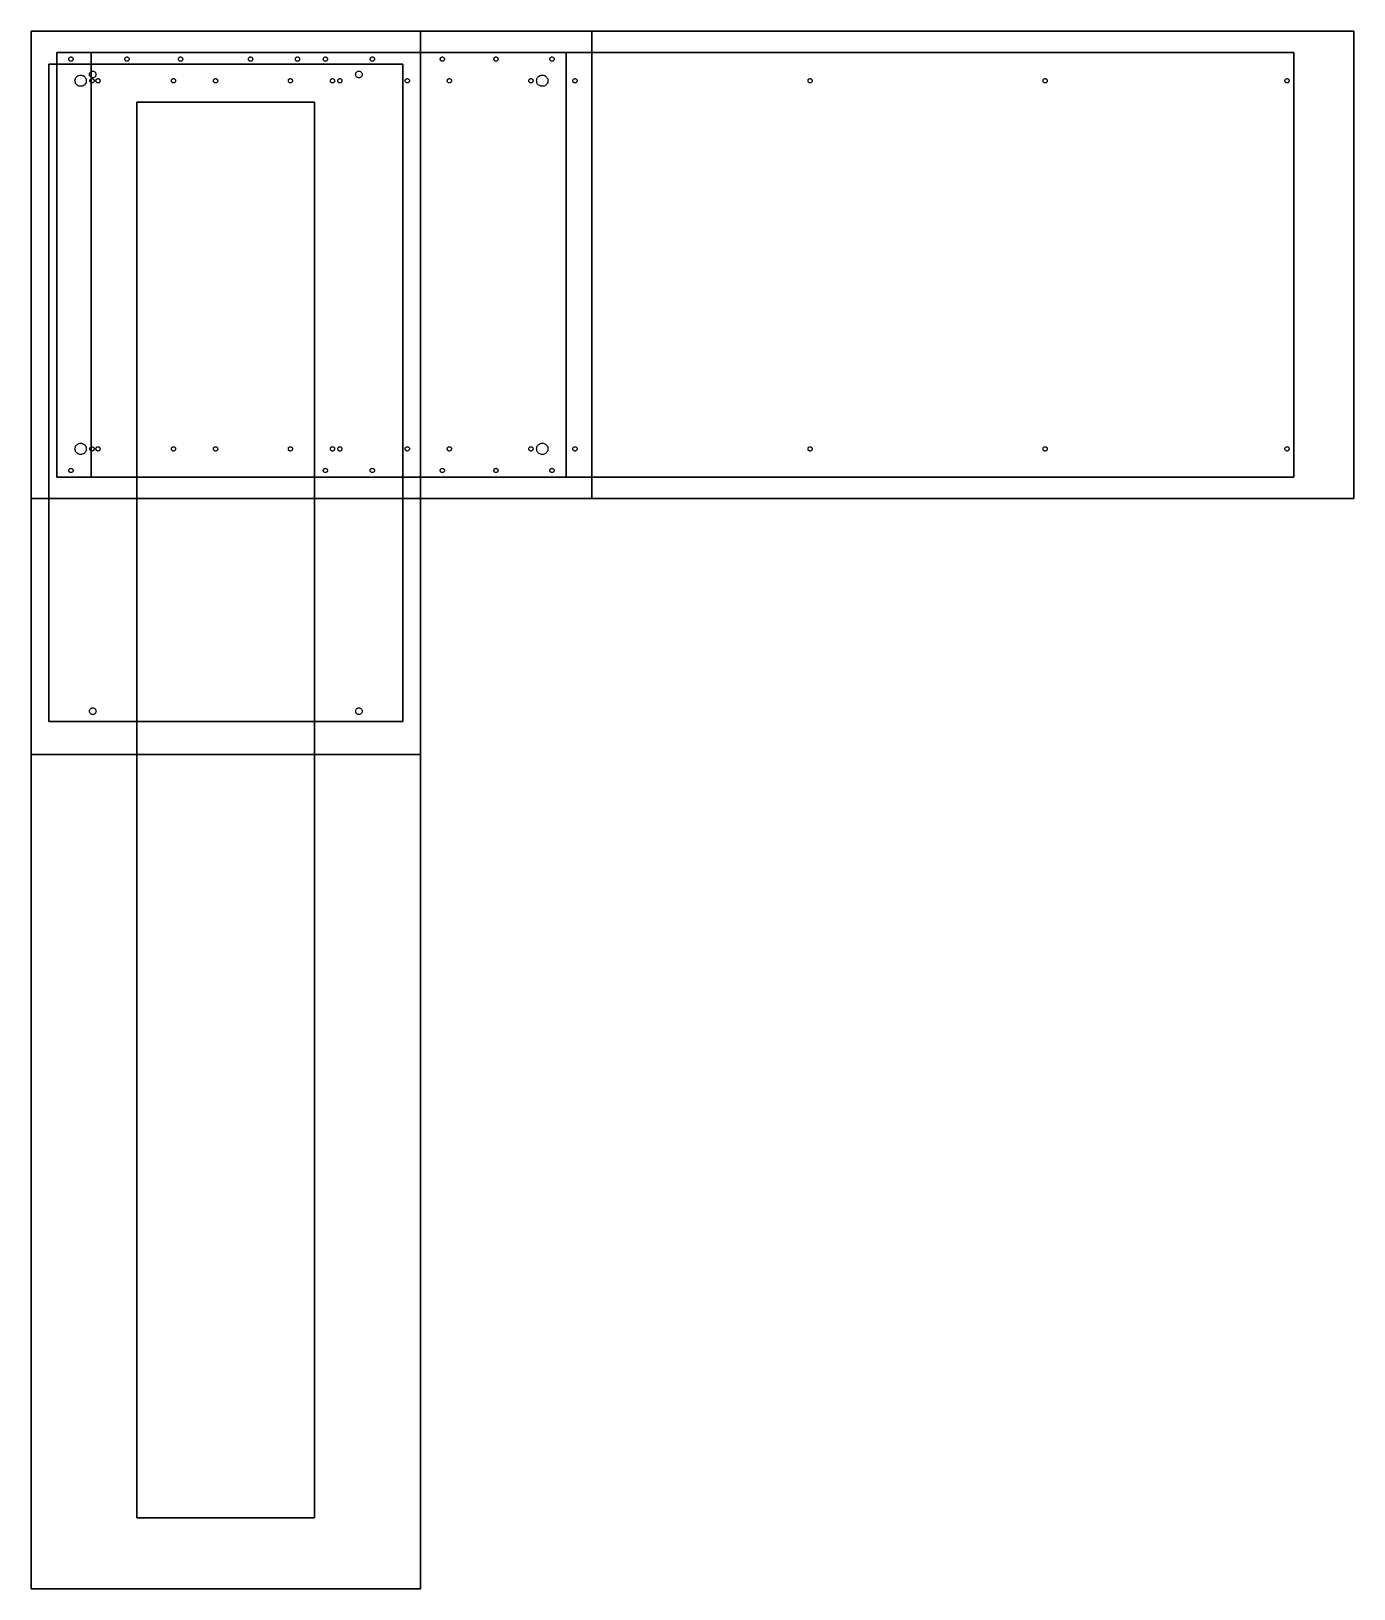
# Model space of a CAD drawing. Header units: metres. Extents: x 0 to 978, y 848 to 2000.
import ezdxf

# ---------------------------------------------------------------- set-up
doc = ezdxf.new("R2010")
doc.units = ezdxf.units.M

msp = doc.modelspace()

# ---------------------------------------------------------------- linework, layer by layer
for p, q in [((288, 2000), (0, 2000)), ((0, 2000), (0, 1465)), ((0, 2000), (288, 2000)), ((0, 1465), (0, 2000)), ((414.7, 2000), (0, 2000)), ((0, 2000), (0, 1654.4)), ((0, 2000), (414.7, 2000)), ((0, 1654.4), (0, 2000)), ((414.7, 2000), (0, 2000)), ((0, 2000), (0, 1654.4)), ((0, 2000), (414.7, 2000)), ((0, 1654.4), (0, 2000)), ((978.5, 2000), (0, 2000)), ((0, 2000), (0, 1654.4)), ((0, 2000), (978.5, 2000)), ((0, 1654.4), (0, 2000)), ((414.7, 2000), (0, 2000)), ((0, 2000), (0, 1654.4)), ((0, 2000), (414.7, 2000)), ((0, 1654.4), (0, 2000)), ((414.7, 2000), (0, 2000)), ((0, 2000), (0, 1654.4)), ((0, 2000), (414.7, 2000)), ((0, 1654.4), (0, 2000)), ((414.7, 2000), (0, 2000)), ((0, 2000), (0, 1654.4)), ((0, 2000), (414.7, 2000)), ((0, 1654.4), (0, 2000)), ((414.7, 2000), (0, 2000)), ((0, 2000), (0, 1654.4)), ((0, 2000), (414.7, 2000)), ((0, 1654.4), (0, 2000)), ((288, 2000), (0, 2000)), ((0, 2000), (0, 1465)), ((0, 2000), (288, 2000)), ((0, 1465), (0, 2000)), ((288, 2000), (0, 2000)), ((0, 2000), (0, 848)), ((0, 2000), (288, 2000)), ((0, 848), (0, 2000)), ((288, 2000), (0, 2000)), ((0, 2000), (0, 848)), ((0, 2000), (288, 2000)), ((0, 848), (0, 2000)), ((288, 1465), (288, 2000)), ((288, 2000), (288, 1465)), ((288, 1465), (288, 2000)), ((288, 2000), (288, 1465)), ((288, 848), (288, 2000)), ((288, 2000), (288, 848)), ((288, 848), (288, 2000)), ((288, 2000), (288, 848)), ((414.7, 1654.4), (414.7, 2000)), ((414.7, 2000), (414.7, 1654.4)), ((414.7, 1654.4), (414.7, 2000)), ((414.7, 2000), (414.7, 1654.4)), ((414.7, 1654.4), (414.7, 2000)), ((414.7, 2000), (414.7, 1654.4)), ((414.7, 1654.4), (414.7, 2000)), ((414.7, 2000), (414.7, 1654.4)), ((414.7, 1654.4), (414.7, 2000)), ((414.7, 2000), (414.7, 1654.4)), ((414.7, 1654.4), (414.7, 2000)), ((414.7, 2000), (414.7, 1654.4)), ((978.5, 1654.4), (978.5, 2000)), ((978.5, 2000), (978.5, 1654.4)), ((395.9, 1984.3), (18.9, 1984.3)), ((18.9, 1984.3), (18.9, 1984.3)), ((18.9, 1984.3), (395.9, 1984.3)), ((18.9, 1670.1), (18.9, 1984.3)), ((18.9, 1984.3), (18.9, 1984.3)), ((18.9, 1984.3), (18.9, 1670.1)), ((395.9, 1984.3), (18.9, 1984.3)), ((18.9, 1984.3), (18.9, 1670.1)), ((395.9, 1984.3), (18.9, 1984.3)), ((18.9, 1984.3), (18.9, 1670.1)), ((18.9, 1670.1), (18.9, 1984.3)), ((18.9, 1984.3), (18.9, 1984.3)), ((18.9, 1984.3), (18.9, 1670.1)), ((18.9, 1670.1), (18.9, 1984.3)), ((18.9, 1984.3), (395.9, 1984.3)), ((18.9, 1984.3), (395.9, 1984.3)), ((395.9, 1984.3), (18.9, 1984.3)), ((18.9, 1670.1), (18.9, 1984.3)), ((18.9, 1984.3), (395.9, 1984.3)), ((395.9, 1984.3), (18.9, 1984.3)), ((18.9, 1984.3), (18.9, 1670.1)), ((395.9, 1984.3), (18.9, 1984.3)), ((18.9, 1984.3), (18.9, 1984.3)), ((18.9, 1984.3), (395.9, 1984.3)), ((18.9, 1670.1), (18.9, 1984.3)), ((18.9, 1984.3), (18.9, 1984.3)), ((18.9, 1984.3), (18.9, 1670.1)), ((395.9, 1984.3), (18.9, 1984.3)), ((18.9, 1984.3), (18.9, 1670.1)), ((395.9, 1984.3), (18.9, 1984.3)), ((18.9, 1984.3), (18.9, 1984.3)), ((18.9, 1984.3), (395.9, 1984.3)), ((18.9, 1670.1), (18.9, 1984.3)), ((18.9, 1984.3), (18.9, 1984.3)), ((18.9, 1984.3), (18.9, 1670.1)), ((395.9, 1984.3), (18.9, 1984.3)), ((18.9, 1984.3), (18.9, 1670.1)), ((395.9, 1984.3), (18.9, 1984.3)), ((18.9, 1984.3), (18.9, 1670.1)), ((395.9, 1984.3), (18.9, 1984.3)), ((18.9, 1984.3), (18.9, 1984.3)), ((18.9, 1984.3), (395.9, 1984.3)), ((18.9, 1670.1), (18.9, 1984.3)), ((18.9, 1984.3), (18.9, 1984.3)), ((18.9, 1984.3), (18.9, 1670.1)), ((395.9, 1984.3), (18.9, 1984.3)), ((18.9, 1984.3), (18.9, 1670.1)), ((395.9, 1984.3), (18.9, 1984.3)), ((18.9, 1984.3), (18.9, 1670.1)), ((395.9, 1984.3), (18.9, 1984.3)), ((18.9, 1984.3), (18.9, 1984.3)), ((18.9, 1984.3), (395.9, 1984.3)), ((18.9, 1670.1), (18.9, 1984.3)), ((18.9, 1984.3), (18.9, 1984.3)), ((18.9, 1984.3), (18.9, 1670.1)), ((395.9, 1984.3), (18.9, 1984.3)), ((18.9, 1984.3), (18.9, 1670.1)), ((395.9, 1984.3), (18.9, 1984.3)), ((18.9, 1984.3), (18.9, 1670.1)), ((44.5, 1670.1), (44.5, 1984.3)), ((44.5, 1984.3), (44.5, 1984.3)), ((44.5, 1984.3), (44.5, 1670.1)), ((934, 1984.3), (44.5, 1984.3)), ((44.5, 1984.3), (44.5, 1984.3)), ((44.5, 1984.3), (934, 1984.3)), ((44.5, 1670.1), (44.5, 1984.3)), ((44.5, 1984.3), (934, 1984.3)), ((934, 1984.3), (44.5, 1984.3)), ((44.5, 1984.3), (44.5, 1670.1)), ((395.9, 1670.1), (395.9, 1984.3)), ((395.9, 1984.3), (395.9, 1984.3)), ((395.9, 1984.3), (395.9, 1670.1)), ((395.9, 1984.3), (395.9, 1984.3)), ((395.9, 1670.1), (395.9, 1984.3)), ((395.9, 1670.1), (395.9, 1984.3)), ((395.9, 1984.3), (395.9, 1670.1)), ((395.9, 1984.3), (395.9, 1984.3)), ((395.9, 1670.1), (395.9, 1984.3)), ((395.9, 1984.3), (395.9, 1984.3)), ((395.9, 1984.3), (395.9, 1670.1)), ((395.9, 1984.3), (395.9, 1670.1)), ((395.9, 1670.1), (395.9, 1984.3)), ((395.9, 1984.3), (395.9, 1984.3)), ((395.9, 1984.3), (395.9, 1670.1)), ((395.9, 1670.1), (395.9, 1984.3)), ((395.9, 1984.3), (395.9, 1984.3)), ((395.9, 1670.1), (395.9, 1984.3)), ((395.9, 1670.1), (395.9, 1984.3)), ((395.9, 1984.3), (395.9, 1984.3)), ((395.9, 1984.3), (395.9, 1670.1)), ((395.9, 1984.3), (395.9, 1984.3)), ((395.9, 1670.1), (395.9, 1984.3)), ((395.9, 1670.1), (395.9, 1984.3)), ((395.9, 1670.1), (395.9, 1984.3)), ((395.9, 1984.3), (395.9, 1984.3)), ((395.9, 1984.3), (395.9, 1670.1)), ((395.9, 1984.3), (395.9, 1984.3)), ((395.9, 1670.1), (395.9, 1984.3)), ((395.9, 1670.1), (395.9, 1984.3)), ((395.9, 1670.1), (395.9, 1984.3)), ((395.9, 1984.3), (395.9, 1984.3)), ((395.9, 1984.3), (395.9, 1670.1)), ((395.9, 1984.3), (395.9, 1984.3)), ((395.9, 1670.1), (395.9, 1984.3)), ((395.9, 1670.1), (395.9, 1984.3)), ((934, 1670.1), (934, 1984.3)), ((934, 1984.3), (934, 1984.3)), ((934, 1984.3), (934, 1670.1)), ((934, 1984.3), (934, 1984.3)), ((934, 1984.3), (934, 1670.1)), ((934, 1670.1), (934, 1984.3)), ((13.1, 1975.7), (13.1, 1975.7)), ((13.1, 1975.7), (274.9, 1975.7)), ((274.9, 1975.7), (13.1, 1975.7)), ((13.1, 1489.4), (13.1, 1975.7)), ((13.1, 1975.7), (13.1, 1975.7)), ((13.1, 1975.7), (13.1, 1489.4)), ((13.1, 1489.4), (13.1, 1975.7)), ((13.1, 1975.7), (274.9, 1975.7)), ((13.1, 1489.4), (13.1, 1975.7)), ((13.1, 1975.7), (274.9, 1975.7)), ((13.1, 1975.7), (13.1, 1975.7)), ((13.1, 1975.7), (274.9, 1975.7)), ((274.9, 1975.7), (13.1, 1975.7)), ((13.1, 1489.4), (13.1, 1975.7)), ((13.1, 1975.7), (13.1, 1975.7)), ((13.1, 1975.7), (13.1, 1489.4)), ((13.1, 1489.4), (13.1, 1975.7)), ((13.1, 1975.7), (274.9, 1975.7)), ((13.1, 1489.4), (13.1, 1975.7)), ((13.1, 1975.7), (274.9, 1975.7)), ((274.9, 1975.7), (274.9, 1975.7)), ((274.9, 1489.4), (274.9, 1975.7)), ((274.9, 1975.7), (274.9, 1975.7)), ((274.9, 1975.7), (274.9, 1489.4)), ((274.9, 1975.7), (274.9, 1489.4)), ((274.9, 1975.7), (274.9, 1489.4)), ((274.9, 1975.7), (274.9, 1975.7)), ((274.9, 1489.4), (274.9, 1975.7)), ((274.9, 1975.7), (274.9, 1975.7)), ((274.9, 1975.7), (274.9, 1489.4)), ((274.9, 1975.7), (274.9, 1489.4)), ((274.9, 1975.7), (274.9, 1489.4)), ((78.3, 1947.6), (78.3, 900.4)), ((78.3, 900.4), (78.3, 1947.6)), ((78.3, 1947.6), (78.3, 900.4)), ((209.7, 1947.6), (78.3, 1947.6)), ((78.3, 1947.6), (209.7, 1947.6)), ((209.7, 1947.6), (78.3, 1947.6)), ((78.3, 1947.6), (78.3, 900.4)), ((209.7, 1947.6), (78.3, 1947.6)), ((78.3, 900.4), (78.3, 1947.6)), ((78.3, 1947.6), (209.7, 1947.6)), ((209.7, 1947.6), (78.3, 1947.6)), ((78.3, 1947.6), (78.3, 1947.6)), ((78.3, 1947.6), (209.7, 1947.6)), ((78.3, 1947.6), (78.3, 1947.6)), ((78.3, 1947.6), (78.3, 900.4)), ((78.3, 900.4), (78.3, 1947.6)), ((78.3, 900.4), (78.3, 1947.6)), ((78.3, 1947.6), (209.7, 1947.6)), ((209.7, 900.4), (209.7, 1947.6)), ((209.7, 1947.6), (209.7, 1947.6)), ((209.7, 1947.6), (209.7, 900.4)), ((209.7, 900.4), (209.7, 1947.6)), ((209.7, 900.4), (209.7, 1947.6)), ((209.7, 1947.6), (209.7, 1947.6)), ((209.7, 1947.6), (209.7, 900.4)), ((209.7, 900.4), (209.7, 1947.6)), ((209.7, 1947.6), (209.7, 900.4)), ((209.7, 1947.6), (209.7, 1947.6)), ((209.7, 1947.6), (209.7, 900.4)), ((395.9, 1670.1), (18.9, 1670.1)), ((18.9, 1670.1), (18.9, 1670.1)), ((18.9, 1670.1), (395.9, 1670.1)), ((18.9, 1670.1), (18.9, 1670.1)), ((18.9, 1670.1), (395.9, 1670.1)), ((18.9, 1670.1), (395.9, 1670.1)), ((395.9, 1670.1), (18.9, 1670.1)), ((18.9, 1670.1), (395.9, 1670.1)), ((395.9, 1670.1), (18.9, 1670.1)), ((395.9, 1670.1), (18.9, 1670.1)), ((18.9, 1670.1), (395.9, 1670.1)), ((395.9, 1670.1), (18.9, 1670.1)), ((18.9, 1670.1), (18.9, 1670.1)), ((18.9, 1670.1), (395.9, 1670.1)), ((18.9, 1670.1), (18.9, 1670.1)), ((18.9, 1670.1), (395.9, 1670.1)), ((395.9, 1670.1), (18.9, 1670.1)), ((18.9, 1670.1), (18.9, 1670.1)), ((18.9, 1670.1), (395.9, 1670.1)), ((18.9, 1670.1), (18.9, 1670.1)), ((18.9, 1670.1), (395.9, 1670.1)), ((18.9, 1670.1), (395.9, 1670.1)), ((395.9, 1670.1), (18.9, 1670.1)), ((18.9, 1670.1), (18.9, 1670.1)), ((18.9, 1670.1), (395.9, 1670.1)), ((18.9, 1670.1), (18.9, 1670.1)), ((18.9, 1670.1), (395.9, 1670.1)), ((18.9, 1670.1), (395.9, 1670.1)), ((395.9, 1670.1), (18.9, 1670.1)), ((18.9, 1670.1), (18.9, 1670.1)), ((18.9, 1670.1), (395.9, 1670.1)), ((18.9, 1670.1), (18.9, 1670.1)), ((18.9, 1670.1), (395.9, 1670.1)), ((18.9, 1670.1), (395.9, 1670.1)), ((44.5, 1670.1), (44.5, 1670.1)), ((44.5, 1670.1), (44.5, 1670.1)), ((44.5, 1670.1), (934, 1670.1)), ((934, 1670.1), (44.5, 1670.1)), ((934, 1670.1), (44.5, 1670.1)), ((44.5, 1670.1), (934, 1670.1)), ((395.9, 1670.1), (395.9, 1670.1)), ((395.9, 1670.1), (395.9, 1670.1)), ((395.9, 1670.1), (395.9, 1670.1)), ((395.9, 1670.1), (395.9, 1670.1)), ((395.9, 1670.1), (395.9, 1670.1)), ((395.9, 1670.1), (395.9, 1670.1)), ((395.9, 1670.1), (395.9, 1670.1)), ((395.9, 1670.1), (395.9, 1670.1)), ((395.9, 1670.1), (395.9, 1670.1)), ((395.9, 1670.1), (395.9, 1670.1)), ((395.9, 1670.1), (395.9, 1670.1)), ((934, 1670.1), (934, 1670.1)), ((934, 1670.1), (934, 1670.1)), ((0, 1654.4), (414.7, 1654.4)), ((414.7, 1654.4), (0, 1654.4)), ((0, 1654.4), (414.7, 1654.4)), ((414.7, 1654.4), (0, 1654.4)), ((0, 1654.4), (978.5, 1654.4)), ((978.5, 1654.4), (0, 1654.4)), ((0, 1654.4), (414.7, 1654.4)), ((414.7, 1654.4), (0, 1654.4)), ((0, 1654.4), (414.7, 1654.4)), ((414.7, 1654.4), (0, 1654.4)), ((0, 1654.4), (414.7, 1654.4)), ((414.7, 1654.4), (0, 1654.4)), ((0, 1654.4), (414.7, 1654.4)), ((414.7, 1654.4), (0, 1654.4)), ((13.1, 1489.4), (13.1, 1489.4)), ((13.1, 1489.4), (274.9, 1489.4)), ((274.9, 1489.4), (13.1, 1489.4)), ((13.1, 1489.4), (13.1, 1489.4)), ((274.9, 1489.4), (13.1, 1489.4)), ((274.9, 1489.4), (13.1, 1489.4)), ((13.1, 1489.4), (13.1, 1489.4)), ((13.1, 1489.4), (274.9, 1489.4)), ((274.9, 1489.4), (13.1, 1489.4)), ((13.1, 1489.4), (13.1, 1489.4)), ((274.9, 1489.4), (13.1, 1489.4)), ((274.9, 1489.4), (13.1, 1489.4)), ((274.9, 1489.4), (274.9, 1489.4)), ((274.9, 1489.4), (274.9, 1489.4)), ((274.9, 1489.4), (274.9, 1489.4)), ((274.9, 1489.4), (274.9, 1489.4)), ((0, 1465), (288, 1465)), ((288, 1465), (0, 1465)), ((0, 1465), (288, 1465)), ((288, 1465), (0, 1465)), ((78.3, 900.4), (78.3, 900.4)), ((78.3, 900.4), (209.7, 900.4)), ((78.3, 900.4), (209.7, 900.4)), ((209.7, 900.4), (78.3, 900.4)), ((78.3, 900.4), (209.7, 900.4)), ((209.7, 900.4), (78.3, 900.4)), ((209.7, 900.4), (78.3, 900.4)), ((78.3, 900.4), (78.3, 900.4)), ((78.3, 900.4), (209.7, 900.4)), ((78.3, 900.4), (78.3, 900.4)), ((209.7, 900.4), (78.3, 900.4)), ((209.7, 900.4), (209.7, 900.4)), ((209.7, 900.4), (209.7, 900.4)), ((209.7, 900.4), (209.7, 900.4)), ((209.7, 900.4), (209.7, 900.4)), ((0, 848), (288, 848)), ((288, 848), (0, 848)), ((0, 848), (288, 848)), ((288, 848), (0, 848))]:
    msp.add_line(p, q)
for points in [[(27.9, 1979.3), (27.9, 1979.6), (28, 1979.8), (28, 1980), (28.2, 1980.2), (28.3, 1980.4), (28.5, 1980.6), (28.7, 1980.7), (28.9, 1980.8), (29.2, 1980.9), (29.4, 1980.9)], [(29.4, 1977.7), (29.2, 1977.8), (28.9, 1977.8), (28.7, 1977.9), (28.5, 1978), (28.3, 1978.2), (28.2, 1978.4), (28, 1978.6), (28, 1978.8), (27.9, 1979.1), (27.9, 1979.3)], [(29.4, 1980.9), (29.7, 1980.9), (29.9, 1980.8), (30.2, 1980.7), (30.4, 1980.6), (30.5, 1980.4), (30.7, 1980.2), (30.8, 1980), (30.9, 1979.8), (31, 1979.6), (31, 1979.3)], [(31, 1979.3), (31, 1979.1), (30.9, 1978.8), (30.8, 1978.6), (30.7, 1978.4), (30.5, 1978.2), (30.4, 1978), (30.2, 1977.9), (29.9, 1977.8), (29.7, 1977.8), (29.4, 1977.7)], [(43.1, 1968), (43.1, 1968.4), (43.2, 1968.8), (43.4, 1969.1), (43.6, 1969.4), (43.8, 1969.7), (44.1, 1969.9), (44.4, 1970.1), (44.8, 1970.3), (45.1, 1970.4), (45.5, 1970.4)], [(43.1, 1968), (43.1, 1968.4), (43.2, 1968.8), (43.4, 1969.1), (43.6, 1969.4), (43.8, 1969.7), (44.1, 1969.9), (44.4, 1970.1), (44.8, 1970.3), (45.1, 1970.4), (45.5, 1970.4)], [(43.1, 1968), (43.1, 1968.4), (43.2, 1968.8), (43.4, 1969.1), (43.6, 1969.4), (43.8, 1969.7), (44.1, 1969.9), (44.4, 1970.1), (44.8, 1970.3), (45.1, 1970.4), (45.5, 1970.4)], [(43.1, 1968), (43.1, 1968.4), (43.2, 1968.8), (43.4, 1969.1), (43.6, 1969.4), (43.8, 1969.7), (44.1, 1969.9), (44.4, 1970.1), (44.8, 1970.3), (45.1, 1970.4), (45.5, 1970.4)], [(45.5, 1970.4), (45.9, 1970.4), (46.3, 1970.3), (46.6, 1970.1), (47, 1969.9), (47.2, 1969.7), (47.5, 1969.4), (47.7, 1969.1), (47.8, 1968.8), (47.9, 1968.4), (48, 1968)], [(45.5, 1970.4), (45.9, 1970.4), (46.3, 1970.3), (46.6, 1970.1), (47, 1969.9), (47.2, 1969.7), (47.5, 1969.4), (47.7, 1969.1), (47.8, 1968.8), (47.9, 1968.4), (48, 1968)], [(45.5, 1970.4), (45.9, 1970.4), (46.3, 1970.3), (46.6, 1970.1), (47, 1969.9), (47.2, 1969.7), (47.5, 1969.4), (47.7, 1969.1), (47.8, 1968.8), (47.9, 1968.4), (48, 1968)], [(45.5, 1970.4), (45.9, 1970.4), (46.3, 1970.3), (46.6, 1970.1), (47, 1969.9), (47.2, 1969.7), (47.5, 1969.4), (47.7, 1969.1), (47.8, 1968.8), (47.9, 1968.4), (48, 1968)], [(69.3, 1979.3), (69.3, 1979.6), (69.4, 1979.8), (69.5, 1980), (69.6, 1980.2), (69.8, 1980.4), (70, 1980.6), (70.2, 1980.7), (70.4, 1980.8), (70.6, 1980.9), (70.9, 1980.9)], [(70.9, 1977.7), (70.6, 1977.8), (70.4, 1977.8), (70.2, 1977.9), (70, 1978), (69.8, 1978.2), (69.6, 1978.4), (69.5, 1978.6), (69.4, 1978.8), (69.3, 1979.1), (69.3, 1979.3)], [(70.9, 1980.9), (71.1, 1980.9), (71.4, 1980.8), (71.6, 1980.7), (71.8, 1980.6), (72, 1980.4), (72.1, 1980.2), (72.3, 1980), (72.4, 1979.8), (72.4, 1979.6), (72.4, 1979.3)], [(72.4, 1979.3), (72.4, 1979.1), (72.4, 1978.8), (72.3, 1978.6), (72.1, 1978.4), (72, 1978.2), (71.8, 1978), (71.6, 1977.9), (71.4, 1977.8), (71.1, 1977.8), (70.9, 1977.7)], [(109, 1979.3), (109, 1979.6), (109.1, 1979.8), (109.2, 1980), (109.3, 1980.2), (109.4, 1980.4), (109.6, 1980.6), (109.8, 1980.7), (110.1, 1980.8), (110.3, 1980.9), (110.6, 1980.9)], [(110.6, 1977.7), (110.3, 1977.8), (110.1, 1977.8), (109.8, 1977.9), (109.6, 1978), (109.4, 1978.2), (109.3, 1978.4), (109.2, 1978.6), (109.1, 1978.8), (109, 1979.1), (109, 1979.3)], [(110.6, 1980.9), (110.8, 1980.9), (111.1, 1980.8), (111.3, 1980.7), (111.5, 1980.6), (111.7, 1980.4), (111.8, 1980.2), (111.9, 1980), (112, 1979.8), (112.1, 1979.6), (112.1, 1979.3)], [(112.1, 1979.3), (112.1, 1979.1), (112, 1978.8), (111.9, 1978.6), (111.8, 1978.4), (111.7, 1978.2), (111.5, 1978), (111.3, 1977.9), (111.1, 1977.8), (110.8, 1977.8), (110.6, 1977.7)], [(160.8, 1979.3), (160.8, 1979.6), (160.8, 1979.8), (160.9, 1980), (161.1, 1980.2), (161.2, 1980.4), (161.4, 1980.6), (161.6, 1980.7), (161.8, 1980.8), (162.1, 1980.9), (162.3, 1980.9)], [(162.3, 1977.7), (162.1, 1977.8), (161.8, 1977.8), (161.6, 1977.9), (161.4, 1978), (161.2, 1978.2), (161.1, 1978.4), (160.9, 1978.6), (160.8, 1978.8), (160.8, 1979.1), (160.8, 1979.3)], [(162.3, 1980.9), (162.6, 1980.9), (162.8, 1980.8), (163, 1980.7), (163.3, 1980.6), (163.4, 1980.4), (163.6, 1980.2), (163.7, 1980), (163.8, 1979.8), (163.9, 1979.6), (163.9, 1979.3)], [(163.9, 1979.3), (163.9, 1979.1), (163.8, 1978.8), (163.7, 1978.6), (163.6, 1978.4), (163.4, 1978.2), (163.3, 1978), (163, 1977.9), (162.8, 1977.8), (162.6, 1977.8), (162.3, 1977.7)], [(195.5, 1979.3), (195.5, 1979.6), (195.5, 1979.8), (195.6, 1980), (195.8, 1980.2), (195.9, 1980.4), (196.1, 1980.6), (196.3, 1980.7), (196.5, 1980.8), (196.8, 1980.9), (197, 1980.9)], [(197, 1977.7), (196.8, 1977.8), (196.5, 1977.8), (196.3, 1977.9), (196.1, 1978), (195.9, 1978.2), (195.8, 1978.4), (195.6, 1978.6), (195.5, 1978.8), (195.5, 1979.1), (195.5, 1979.3)], [(197, 1980.9), (197.3, 1980.9), (197.5, 1980.8), (197.8, 1980.7), (198, 1980.6), (198.1, 1980.4), (198.3, 1980.2), (198.4, 1980), (198.5, 1979.8), (198.6, 1979.6), (198.6, 1979.3)], [(198.6, 1979.3), (198.6, 1979.1), (198.5, 1978.8), (198.4, 1978.6), (198.3, 1978.4), (198.1, 1978.2), (198, 1978), (197.8, 1977.9), (197.5, 1977.8), (197.3, 1977.8), (197, 1977.7)], [(216.1, 1979.3), (216.1, 1979.6), (216.2, 1979.8), (216.3, 1980), (216.4, 1980.2), (216.6, 1980.4), (216.8, 1980.6), (217, 1980.7), (217.2, 1980.8), (217.4, 1980.9), (217.7, 1980.9)], [(216.1, 1979.3), (216.1, 1979.6), (216.2, 1979.8), (216.3, 1980), (216.4, 1980.2), (216.6, 1980.4), (216.8, 1980.6), (217, 1980.7), (217.2, 1980.8), (217.4, 1980.9), (217.7, 1980.9)], [(216.1, 1979.3), (216.1, 1979.6), (216.2, 1979.8), (216.3, 1980), (216.4, 1980.2), (216.6, 1980.4), (216.8, 1980.6), (217, 1980.7), (217.2, 1980.8), (217.4, 1980.9), (217.7, 1980.9)], [(217.7, 1977.7), (217.4, 1977.8), (217.2, 1977.8), (217, 1977.9), (216.8, 1978), (216.6, 1978.2), (216.4, 1978.4), (216.3, 1978.6), (216.2, 1978.8), (216.1, 1979.1), (216.1, 1979.3)], [(217.7, 1977.7), (217.4, 1977.8), (217.2, 1977.8), (217, 1977.9), (216.8, 1978), (216.6, 1978.2), (216.4, 1978.4), (216.3, 1978.6), (216.2, 1978.8), (216.1, 1979.1), (216.1, 1979.3)], [(217.7, 1977.7), (217.4, 1977.8), (217.2, 1977.8), (217, 1977.9), (216.8, 1978), (216.6, 1978.2), (216.4, 1978.4), (216.3, 1978.6), (216.2, 1978.8), (216.1, 1979.1), (216.1, 1979.3)], [(217.7, 1980.9), (217.9, 1980.9), (218.2, 1980.8), (218.4, 1980.7), (218.6, 1980.6), (218.8, 1980.4), (219, 1980.2), (219.1, 1980), (219.2, 1979.8), (219.2, 1979.6), (219.3, 1979.3)], [(217.7, 1980.9), (217.9, 1980.9), (218.2, 1980.8), (218.4, 1980.7), (218.6, 1980.6), (218.8, 1980.4), (219, 1980.2), (219.1, 1980), (219.2, 1979.8), (219.2, 1979.6), (219.3, 1979.3)], [(217.7, 1980.9), (217.9, 1980.9), (218.2, 1980.8), (218.4, 1980.7), (218.6, 1980.6), (218.8, 1980.4), (219, 1980.2), (219.1, 1980), (219.2, 1979.8), (219.2, 1979.6), (219.3, 1979.3)], [(219.3, 1979.3), (219.2, 1979.1), (219.2, 1978.8), (219.1, 1978.6), (219, 1978.4), (218.8, 1978.2), (218.6, 1978), (218.4, 1977.9), (218.2, 1977.8), (217.9, 1977.8), (217.7, 1977.7)], [(219.3, 1979.3), (219.2, 1979.1), (219.2, 1978.8), (219.1, 1978.6), (219, 1978.4), (218.8, 1978.2), (218.6, 1978), (218.4, 1977.9), (218.2, 1977.8), (217.9, 1977.8), (217.7, 1977.7)], [(219.3, 1979.3), (219.2, 1979.1), (219.2, 1978.8), (219.1, 1978.6), (219, 1978.4), (218.8, 1978.2), (218.6, 1978), (218.4, 1977.9), (218.2, 1977.8), (217.9, 1977.8), (217.7, 1977.7)], [(240, 1968), (240.1, 1968.4), (240.2, 1968.8), (240.3, 1969.1), (240.5, 1969.4), (240.8, 1969.7), (241, 1969.9), (241.4, 1970.1), (241.7, 1970.3), (242.1, 1970.4), (242.5, 1970.4)], [(240, 1968), (240.1, 1968.4), (240.2, 1968.8), (240.3, 1969.1), (240.5, 1969.4), (240.8, 1969.7), (241, 1969.9), (241.4, 1970.1), (241.7, 1970.3), (242.1, 1970.4), (242.5, 1970.4)], [(240, 1968), (240.1, 1968.4), (240.2, 1968.8), (240.3, 1969.1), (240.5, 1969.4), (240.8, 1969.7), (241, 1969.9), (241.4, 1970.1), (241.7, 1970.3), (242.1, 1970.4), (242.5, 1970.4)], [(240, 1968), (240.1, 1968.4), (240.2, 1968.8), (240.3, 1969.1), (240.5, 1969.4), (240.8, 1969.7), (241, 1969.9), (241.4, 1970.1), (241.7, 1970.3), (242.1, 1970.4), (242.5, 1970.4)], [(242.5, 1970.4), (242.9, 1970.4), (243.2, 1970.3), (243.6, 1970.1), (243.9, 1969.9), (244.2, 1969.7), (244.4, 1969.4), (244.6, 1969.1), (244.8, 1968.8), (244.9, 1968.4), (244.9, 1968)], [(242.5, 1970.4), (242.9, 1970.4), (243.2, 1970.3), (243.6, 1970.1), (243.9, 1969.9), (244.2, 1969.7), (244.4, 1969.4), (244.6, 1969.1), (244.8, 1968.8), (244.9, 1968.4), (244.9, 1968)], [(242.5, 1970.4), (242.9, 1970.4), (243.2, 1970.3), (243.6, 1970.1), (243.9, 1969.9), (244.2, 1969.7), (244.4, 1969.4), (244.6, 1969.1), (244.8, 1968.8), (244.9, 1968.4), (244.9, 1968)], [(242.5, 1970.4), (242.9, 1970.4), (243.2, 1970.3), (243.6, 1970.1), (243.9, 1969.9), (244.2, 1969.7), (244.4, 1969.4), (244.6, 1969.1), (244.8, 1968.8), (244.9, 1968.4), (244.9, 1968)], [(250.8, 1979.3), (250.8, 1979.6), (250.9, 1979.8), (251, 1980), (251.1, 1980.2), (251.3, 1980.4), (251.5, 1980.6), (251.7, 1980.7), (251.9, 1980.8), (252.1, 1980.9), (252.4, 1980.9)], [(250.8, 1979.3), (250.8, 1979.6), (250.9, 1979.8), (251, 1980), (251.1, 1980.2), (251.3, 1980.4), (251.5, 1980.6), (251.7, 1980.7), (251.9, 1980.8), (252.1, 1980.9), (252.4, 1980.9)], [(250.8, 1979.3), (250.8, 1979.6), (250.9, 1979.8), (251, 1980), (251.1, 1980.2), (251.3, 1980.4), (251.5, 1980.6), (251.7, 1980.7), (251.9, 1980.8), (252.1, 1980.9), (252.4, 1980.9)], [(252.4, 1977.7), (252.1, 1977.8), (251.9, 1977.8), (251.7, 1977.9), (251.5, 1978), (251.3, 1978.2), (251.1, 1978.4), (251, 1978.6), (250.9, 1978.8), (250.8, 1979.1), (250.8, 1979.3)], [(252.4, 1977.7), (252.1, 1977.8), (251.9, 1977.8), (251.7, 1977.9), (251.5, 1978), (251.3, 1978.2), (251.1, 1978.4), (251, 1978.6), (250.9, 1978.8), (250.8, 1979.1), (250.8, 1979.3)], [(252.4, 1977.7), (252.1, 1977.8), (251.9, 1977.8), (251.7, 1977.9), (251.5, 1978), (251.3, 1978.2), (251.1, 1978.4), (251, 1978.6), (250.9, 1978.8), (250.8, 1979.1), (250.8, 1979.3)], [(252.4, 1980.9), (252.7, 1980.9), (252.9, 1980.8), (253.1, 1980.7), (253.3, 1980.6), (253.5, 1980.4), (253.7, 1980.2), (253.8, 1980), (253.9, 1979.8), (253.9, 1979.6), (254, 1979.3)], [(252.4, 1980.9), (252.7, 1980.9), (252.9, 1980.8), (253.1, 1980.7), (253.3, 1980.6), (253.5, 1980.4), (253.7, 1980.2), (253.8, 1980), (253.9, 1979.8), (253.9, 1979.6), (254, 1979.3)], [(252.4, 1980.9), (252.7, 1980.9), (252.9, 1980.8), (253.1, 1980.7), (253.3, 1980.6), (253.5, 1980.4), (253.7, 1980.2), (253.8, 1980), (253.9, 1979.8), (253.9, 1979.6), (254, 1979.3)], [(254, 1979.3), (253.9, 1979.1), (253.9, 1978.8), (253.8, 1978.6), (253.7, 1978.4), (253.5, 1978.2), (253.3, 1978), (253.1, 1977.9), (252.9, 1977.8), (252.7, 1977.8), (252.4, 1977.7)], [(254, 1979.3), (253.9, 1979.1), (253.9, 1978.8), (253.8, 1978.6), (253.7, 1978.4), (253.5, 1978.2), (253.3, 1978), (253.1, 1977.9), (252.9, 1977.8), (252.7, 1977.8), (252.4, 1977.7)], [(254, 1979.3), (253.9, 1979.1), (253.9, 1978.8), (253.8, 1978.6), (253.7, 1978.4), (253.5, 1978.2), (253.3, 1978), (253.1, 1977.9), (252.9, 1977.8), (252.7, 1977.8), (252.4, 1977.7)], [(302.6, 1979.3), (302.6, 1979.6), (302.7, 1979.8), (302.8, 1980), (302.9, 1980.2), (303.1, 1980.4), (303.2, 1980.6), (303.4, 1980.7), (303.7, 1980.8), (303.9, 1980.9), (304.2, 1980.9)], [(302.6, 1979.3), (302.6, 1979.6), (302.7, 1979.8), (302.8, 1980), (302.9, 1980.2), (303.1, 1980.4), (303.2, 1980.6), (303.4, 1980.7), (303.7, 1980.8), (303.9, 1980.9), (304.2, 1980.9)], [(302.6, 1979.3), (302.6, 1979.6), (302.7, 1979.8), (302.8, 1980), (302.9, 1980.2), (303.1, 1980.4), (303.2, 1980.6), (303.4, 1980.7), (303.7, 1980.8), (303.9, 1980.9), (304.2, 1980.9)], [(304.2, 1977.7), (303.9, 1977.8), (303.7, 1977.8), (303.4, 1977.9), (303.2, 1978), (303.1, 1978.2), (302.9, 1978.4), (302.8, 1978.6), (302.7, 1978.8), (302.6, 1979.1), (302.6, 1979.3)], [(304.2, 1977.7), (303.9, 1977.8), (303.7, 1977.8), (303.4, 1977.9), (303.2, 1978), (303.1, 1978.2), (302.9, 1978.4), (302.8, 1978.6), (302.7, 1978.8), (302.6, 1979.1), (302.6, 1979.3)], [(304.2, 1977.7), (303.9, 1977.8), (303.7, 1977.8), (303.4, 1977.9), (303.2, 1978), (303.1, 1978.2), (302.9, 1978.4), (302.8, 1978.6), (302.7, 1978.8), (302.6, 1979.1), (302.6, 1979.3)], [(304.2, 1980.9), (304.4, 1980.9), (304.7, 1980.8), (304.9, 1980.7), (305.1, 1980.6), (305.3, 1980.4), (305.4, 1980.2), (305.6, 1980), (305.7, 1979.8), (305.7, 1979.6), (305.7, 1979.3)], [(304.2, 1980.9), (304.4, 1980.9), (304.7, 1980.8), (304.9, 1980.7), (305.1, 1980.6), (305.3, 1980.4), (305.4, 1980.2), (305.6, 1980), (305.7, 1979.8), (305.7, 1979.6), (305.7, 1979.3)], [(304.2, 1980.9), (304.4, 1980.9), (304.7, 1980.8), (304.9, 1980.7), (305.1, 1980.6), (305.3, 1980.4), (305.4, 1980.2), (305.6, 1980), (305.7, 1979.8), (305.7, 1979.6), (305.7, 1979.3)], [(305.7, 1979.3), (305.7, 1979.1), (305.7, 1978.8), (305.6, 1978.6), (305.4, 1978.4), (305.3, 1978.2), (305.1, 1978), (304.9, 1977.9), (304.7, 1977.8), (304.4, 1977.8), (304.2, 1977.7)], [(305.7, 1979.3), (305.7, 1979.1), (305.7, 1978.8), (305.6, 1978.6), (305.4, 1978.4), (305.3, 1978.2), (305.1, 1978), (304.9, 1977.9), (304.7, 1977.8), (304.4, 1977.8), (304.2, 1977.7)], [(305.7, 1979.3), (305.7, 1979.1), (305.7, 1978.8), (305.6, 1978.6), (305.4, 1978.4), (305.3, 1978.2), (305.1, 1978), (304.9, 1977.9), (304.7, 1977.8), (304.4, 1977.8), (304.2, 1977.7)], [(342.3, 1979.3), (342.3, 1979.6), (342.4, 1979.8), (342.4, 1980), (342.6, 1980.2), (342.7, 1980.4), (342.9, 1980.6), (343.1, 1980.7), (343.3, 1980.8), (343.6, 1980.9), (343.8, 1980.9)], [(342.3, 1979.3), (342.3, 1979.6), (342.4, 1979.8), (342.4, 1980), (342.6, 1980.2), (342.7, 1980.4), (342.9, 1980.6), (343.1, 1980.7), (343.3, 1980.8), (343.6, 1980.9), (343.8, 1980.9)], [(342.3, 1979.3), (342.3, 1979.6), (342.4, 1979.8), (342.4, 1980), (342.6, 1980.2), (342.7, 1980.4), (342.9, 1980.6), (343.1, 1980.7), (343.3, 1980.8), (343.6, 1980.9), (343.8, 1980.9)], [(343.8, 1977.7), (343.6, 1977.8), (343.3, 1977.8), (343.1, 1977.9), (342.9, 1978), (342.7, 1978.2), (342.6, 1978.4), (342.4, 1978.6), (342.4, 1978.8), (342.3, 1979.1), (342.3, 1979.3)], [(343.8, 1977.7), (343.6, 1977.8), (343.3, 1977.8), (343.1, 1977.9), (342.9, 1978), (342.7, 1978.2), (342.6, 1978.4), (342.4, 1978.6), (342.4, 1978.8), (342.3, 1979.1), (342.3, 1979.3)], [(343.8, 1977.7), (343.6, 1977.8), (343.3, 1977.8), (343.1, 1977.9), (342.9, 1978), (342.7, 1978.2), (342.6, 1978.4), (342.4, 1978.6), (342.4, 1978.8), (342.3, 1979.1), (342.3, 1979.3)], [(343.8, 1980.9), (344.1, 1980.9), (344.3, 1980.8), (344.6, 1980.7), (344.8, 1980.6), (344.9, 1980.4), (345.1, 1980.2), (345.2, 1980), (345.3, 1979.8), (345.4, 1979.6), (345.4, 1979.3)], [(343.8, 1980.9), (344.1, 1980.9), (344.3, 1980.8), (344.6, 1980.7), (344.8, 1980.6), (344.9, 1980.4), (345.1, 1980.2), (345.2, 1980), (345.3, 1979.8), (345.4, 1979.6), (345.4, 1979.3)], [(343.8, 1980.9), (344.1, 1980.9), (344.3, 1980.8), (344.6, 1980.7), (344.8, 1980.6), (344.9, 1980.4), (345.1, 1980.2), (345.2, 1980), (345.3, 1979.8), (345.4, 1979.6), (345.4, 1979.3)], [(345.4, 1979.3), (345.4, 1979.1), (345.3, 1978.8), (345.2, 1978.6), (345.1, 1978.4), (344.9, 1978.2), (344.8, 1978), (344.6, 1977.9), (344.3, 1977.8), (344.1, 1977.8), (343.8, 1977.7)], [(345.4, 1979.3), (345.4, 1979.1), (345.3, 1978.8), (345.2, 1978.6), (345.1, 1978.4), (344.9, 1978.2), (344.8, 1978), (344.6, 1977.9), (344.3, 1977.8), (344.1, 1977.8), (343.8, 1977.7)], [(345.4, 1979.3), (345.4, 1979.1), (345.3, 1978.8), (345.2, 1978.6), (345.1, 1978.4), (344.9, 1978.2), (344.8, 1978), (344.6, 1977.9), (344.3, 1977.8), (344.1, 1977.8), (343.8, 1977.7)], [(383.7, 1979.3), (383.7, 1979.6), (383.8, 1979.8), (383.9, 1980), (384, 1980.2), (384.2, 1980.4), (384.4, 1980.6), (384.6, 1980.7), (384.8, 1980.8), (385, 1980.9), (385.3, 1980.9)], [(383.7, 1979.3), (383.7, 1979.6), (383.8, 1979.8), (383.9, 1980), (384, 1980.2), (384.2, 1980.4), (384.4, 1980.6), (384.6, 1980.7), (384.8, 1980.8), (385, 1980.9), (385.3, 1980.9)], [(383.7, 1979.3), (383.7, 1979.6), (383.8, 1979.8), (383.9, 1980), (384, 1980.2), (384.2, 1980.4), (384.4, 1980.6), (384.6, 1980.7), (384.8, 1980.8), (385, 1980.9), (385.3, 1980.9)], [(383.7, 1979.3), (383.7, 1979.6), (383.8, 1979.8), (383.9, 1980), (384, 1980.2), (384.2, 1980.4), (384.4, 1980.6), (384.6, 1980.7), (384.8, 1980.8), (385, 1980.9), (385.3, 1980.9)], [(383.7, 1979.3), (383.7, 1979.6), (383.8, 1979.8), (383.9, 1980), (384, 1980.2), (384.2, 1980.4), (384.4, 1980.6), (384.6, 1980.7), (384.8, 1980.8), (385, 1980.9), (385.3, 1980.9)], [(383.7, 1979.3), (383.7, 1979.6), (383.8, 1979.8), (383.9, 1980), (384, 1980.2), (384.2, 1980.4), (384.4, 1980.6), (384.6, 1980.7), (384.8, 1980.8), (385, 1980.9), (385.3, 1980.9)], [(383.7, 1979.3), (383.7, 1979.6), (383.8, 1979.8), (383.9, 1980), (384, 1980.2), (384.2, 1980.4), (384.4, 1980.6), (384.6, 1980.7), (384.8, 1980.8), (385, 1980.9), (385.3, 1980.9)], [(383.7, 1979.3), (383.7, 1979.6), (383.8, 1979.8), (383.9, 1980), (384, 1980.2), (384.2, 1980.4), (384.4, 1980.6), (384.6, 1980.7), (384.8, 1980.8), (385, 1980.9), (385.3, 1980.9)], [(383.7, 1979.3), (383.7, 1979.6), (383.8, 1979.8), (383.9, 1980), (384, 1980.2), (384.2, 1980.4), (384.4, 1980.6), (384.6, 1980.7), (384.8, 1980.8), (385, 1980.9), (385.3, 1980.9)], [(385.3, 1977.7), (385, 1977.8), (384.8, 1977.8), (384.6, 1977.9), (384.4, 1978), (384.2, 1978.2), (384, 1978.4), (383.9, 1978.6), (383.8, 1978.8), (383.7, 1979.1), (383.7, 1979.3)], [(385.3, 1977.7), (385, 1977.8), (384.8, 1977.8), (384.6, 1977.9), (384.4, 1978), (384.2, 1978.2), (384, 1978.4), (383.9, 1978.6), (383.8, 1978.8), (383.7, 1979.1), (383.7, 1979.3)], [(385.3, 1977.7), (385, 1977.8), (384.8, 1977.8), (384.6, 1977.9), (384.4, 1978), (384.2, 1978.2), (384, 1978.4), (383.9, 1978.6), (383.8, 1978.8), (383.7, 1979.1), (383.7, 1979.3)], [(385.3, 1977.7), (385, 1977.8), (384.8, 1977.8), (384.6, 1977.9), (384.4, 1978), (384.2, 1978.2), (384, 1978.4), (383.9, 1978.6), (383.8, 1978.8), (383.7, 1979.1), (383.7, 1979.3)], [(385.3, 1977.7), (385, 1977.8), (384.8, 1977.8), (384.6, 1977.9), (384.4, 1978), (384.2, 1978.2), (384, 1978.4), (383.9, 1978.6), (383.8, 1978.8), (383.7, 1979.1), (383.7, 1979.3)], [(385.3, 1977.7), (385, 1977.8), (384.8, 1977.8), (384.6, 1977.9), (384.4, 1978), (384.2, 1978.2), (384, 1978.4), (383.9, 1978.6), (383.8, 1978.8), (383.7, 1979.1), (383.7, 1979.3)], [(385.3, 1977.7), (385, 1977.8), (384.8, 1977.8), (384.6, 1977.9), (384.4, 1978), (384.2, 1978.2), (384, 1978.4), (383.9, 1978.6), (383.8, 1978.8), (383.7, 1979.1), (383.7, 1979.3)], [(385.3, 1977.7), (385, 1977.8), (384.8, 1977.8), (384.6, 1977.9), (384.4, 1978), (384.2, 1978.2), (384, 1978.4), (383.9, 1978.6), (383.8, 1978.8), (383.7, 1979.1), (383.7, 1979.3)], [(385.3, 1977.7), (385, 1977.8), (384.8, 1977.8), (384.6, 1977.9), (384.4, 1978), (384.2, 1978.2), (384, 1978.4), (383.9, 1978.6), (383.8, 1978.8), (383.7, 1979.1), (383.7, 1979.3)], [(385.3, 1980.9), (385.5, 1980.9), (385.8, 1980.8), (386, 1980.7), (386.2, 1980.6), (386.4, 1980.4), (386.5, 1980.2), (386.7, 1980), (386.8, 1979.8), (386.8, 1979.6), (386.8, 1979.3)], [(385.3, 1980.9), (385.5, 1980.9), (385.8, 1980.8), (386, 1980.7), (386.2, 1980.6), (386.4, 1980.4), (386.5, 1980.2), (386.7, 1980), (386.8, 1979.8), (386.8, 1979.6), (386.8, 1979.3)], [(385.3, 1980.9), (385.5, 1980.9), (385.8, 1980.8), (386, 1980.7), (386.2, 1980.6), (386.4, 1980.4), (386.5, 1980.2), (386.7, 1980), (386.8, 1979.8), (386.8, 1979.6), (386.8, 1979.3)], [(385.3, 1980.9), (385.5, 1980.9), (385.8, 1980.8), (386, 1980.7), (386.2, 1980.6), (386.4, 1980.4), (386.5, 1980.2), (386.7, 1980), (386.8, 1979.8), (386.8, 1979.6), (386.8, 1979.3)], [(385.3, 1980.9), (385.5, 1980.9), (385.8, 1980.8), (386, 1980.7), (386.2, 1980.6), (386.4, 1980.4), (386.5, 1980.2), (386.7, 1980), (386.8, 1979.8), (386.8, 1979.6), (386.8, 1979.3)], [(385.3, 1980.9), (385.5, 1980.9), (385.8, 1980.8), (386, 1980.7), (386.2, 1980.6), (386.4, 1980.4), (386.5, 1980.2), (386.7, 1980), (386.8, 1979.8), (386.8, 1979.6), (386.8, 1979.3)], [(385.3, 1980.9), (385.5, 1980.9), (385.8, 1980.8), (386, 1980.7), (386.2, 1980.6), (386.4, 1980.4), (386.5, 1980.2), (386.7, 1980), (386.8, 1979.8), (386.8, 1979.6), (386.8, 1979.3)], [(385.3, 1980.9), (385.5, 1980.9), (385.8, 1980.8), (386, 1980.7), (386.2, 1980.6), (386.4, 1980.4), (386.5, 1980.2), (386.7, 1980), (386.8, 1979.8), (386.8, 1979.6), (386.8, 1979.3)], [(385.3, 1980.9), (385.5, 1980.9), (385.8, 1980.8), (386, 1980.7), (386.2, 1980.6), (386.4, 1980.4), (386.5, 1980.2), (386.7, 1980), (386.8, 1979.8), (386.8, 1979.6), (386.8, 1979.3)], [(386.8, 1979.3), (386.8, 1979.1), (386.8, 1978.8), (386.7, 1978.6), (386.5, 1978.4), (386.4, 1978.2), (386.2, 1978), (386, 1977.9), (385.8, 1977.8), (385.5, 1977.8), (385.3, 1977.7)], [(386.8, 1979.3), (386.8, 1979.1), (386.8, 1978.8), (386.7, 1978.6), (386.5, 1978.4), (386.4, 1978.2), (386.2, 1978), (386, 1977.9), (385.8, 1977.8), (385.5, 1977.8), (385.3, 1977.7)], [(386.8, 1979.3), (386.8, 1979.1), (386.8, 1978.8), (386.7, 1978.6), (386.5, 1978.4), (386.4, 1978.2), (386.2, 1978), (386, 1977.9), (385.8, 1977.8), (385.5, 1977.8), (385.3, 1977.7)], [(386.8, 1979.3), (386.8, 1979.1), (386.8, 1978.8), (386.7, 1978.6), (386.5, 1978.4), (386.4, 1978.2), (386.2, 1978), (386, 1977.9), (385.8, 1977.8), (385.5, 1977.8), (385.3, 1977.7)], [(386.8, 1979.3), (386.8, 1979.1), (386.8, 1978.8), (386.7, 1978.6), (386.5, 1978.4), (386.4, 1978.2), (386.2, 1978), (386, 1977.9), (385.8, 1977.8), (385.5, 1977.8), (385.3, 1977.7)], [(386.8, 1979.3), (386.8, 1979.1), (386.8, 1978.8), (386.7, 1978.6), (386.5, 1978.4), (386.4, 1978.2), (386.2, 1978), (386, 1977.9), (385.8, 1977.8), (385.5, 1977.8), (385.3, 1977.7)], [(386.8, 1979.3), (386.8, 1979.1), (386.8, 1978.8), (386.7, 1978.6), (386.5, 1978.4), (386.4, 1978.2), (386.2, 1978), (386, 1977.9), (385.8, 1977.8), (385.5, 1977.8), (385.3, 1977.7)], [(386.8, 1979.3), (386.8, 1979.1), (386.8, 1978.8), (386.7, 1978.6), (386.5, 1978.4), (386.4, 1978.2), (386.2, 1978), (386, 1977.9), (385.8, 1977.8), (385.5, 1977.8), (385.3, 1977.7)], [(386.8, 1979.3), (386.8, 1979.1), (386.8, 1978.8), (386.7, 1978.6), (386.5, 1978.4), (386.4, 1978.2), (386.2, 1978), (386, 1977.9), (385.8, 1977.8), (385.5, 1977.8), (385.3, 1977.7)], [(32.4, 1963.3), (32.5, 1964), (32.7, 1964.7), (32.9, 1965.3), (33.3, 1965.8), (33.7, 1966.3), (34.2, 1966.7), (34.7, 1967.1), (35.3, 1967.3), (36, 1967.5), (36.6, 1967.5)], [(32.4, 1963.3), (32.5, 1964), (32.7, 1964.7), (32.9, 1965.3), (33.3, 1965.8), (33.7, 1966.3), (34.2, 1966.7), (34.7, 1967.1), (35.3, 1967.3), (36, 1967.5), (36.6, 1967.5)], [(32.4, 1963.3), (32.5, 1964), (32.7, 1964.7), (32.9, 1965.3), (33.3, 1965.8), (33.7, 1966.3), (34.2, 1966.7), (34.7, 1967.1), (35.3, 1967.3), (36, 1967.5), (36.6, 1967.5)], [(32.4, 1963.3), (32.5, 1964), (32.7, 1964.7), (32.9, 1965.3), (33.3, 1965.8), (33.7, 1966.3), (34.2, 1966.7), (34.7, 1967.1), (35.3, 1967.3), (36, 1967.5), (36.6, 1967.5)], [(32.4, 1963.3), (32.5, 1964), (32.7, 1964.7), (32.9, 1965.3), (33.3, 1965.8), (33.7, 1966.3), (34.2, 1966.7), (34.7, 1967.1), (35.3, 1967.3), (36, 1967.5), (36.6, 1967.5)], [(36.6, 1959.2), (36, 1959.2), (35.3, 1959.4), (34.7, 1959.6), (34.2, 1960), (33.7, 1960.4), (33.3, 1960.9), (32.9, 1961.4), (32.7, 1962), (32.5, 1962.7), (32.4, 1963.3)], [(36.6, 1959.2), (36, 1959.2), (35.3, 1959.4), (34.7, 1959.6), (34.2, 1960), (33.7, 1960.4), (33.3, 1960.9), (32.9, 1961.4), (32.7, 1962), (32.5, 1962.7), (32.4, 1963.3)], [(36.6, 1959.2), (36, 1959.2), (35.3, 1959.4), (34.7, 1959.6), (34.2, 1960), (33.7, 1960.4), (33.3, 1960.9), (32.9, 1961.4), (32.7, 1962), (32.5, 1962.7), (32.4, 1963.3)], [(36.6, 1959.2), (36, 1959.2), (35.3, 1959.4), (34.7, 1959.6), (34.2, 1960), (33.7, 1960.4), (33.3, 1960.9), (32.9, 1961.4), (32.7, 1962), (32.5, 1962.7), (32.4, 1963.3)], [(36.6, 1959.2), (36, 1959.2), (35.3, 1959.4), (34.7, 1959.6), (34.2, 1960), (33.7, 1960.4), (33.3, 1960.9), (32.9, 1961.4), (32.7, 1962), (32.5, 1962.7), (32.4, 1963.3)], [(36.6, 1967.5), (37.3, 1967.5), (38, 1967.3), (38.6, 1967.1), (39.1, 1966.7), (39.6, 1966.3), (40, 1965.8), (40.3, 1965.3), (40.6, 1964.7), (40.8, 1964), (40.8, 1963.3)], [(36.6, 1967.5), (37.3, 1967.5), (38, 1967.3), (38.6, 1967.1), (39.1, 1966.7), (39.6, 1966.3), (40, 1965.8), (40.3, 1965.3), (40.6, 1964.7), (40.8, 1964), (40.8, 1963.3)], [(36.6, 1967.5), (37.3, 1967.5), (38, 1967.3), (38.6, 1967.1), (39.1, 1966.7), (39.6, 1966.3), (40, 1965.8), (40.3, 1965.3), (40.6, 1964.7), (40.8, 1964), (40.8, 1963.3)], [(36.6, 1967.5), (37.3, 1967.5), (38, 1967.3), (38.6, 1967.1), (39.1, 1966.7), (39.6, 1966.3), (40, 1965.8), (40.3, 1965.3), (40.6, 1964.7), (40.8, 1964), (40.8, 1963.3)], [(36.6, 1967.5), (37.3, 1967.5), (38, 1967.3), (38.6, 1967.1), (39.1, 1966.7), (39.6, 1966.3), (40, 1965.8), (40.3, 1965.3), (40.6, 1964.7), (40.8, 1964), (40.8, 1963.3)], [(40.8, 1963.3), (40.8, 1962.7), (40.6, 1962), (40.3, 1961.4), (40, 1960.9), (39.6, 1960.4), (39.1, 1960), (38.6, 1959.6), (38, 1959.4), (37.3, 1959.2), (36.6, 1959.2)], [(40.8, 1963.3), (40.8, 1962.7), (40.6, 1962), (40.3, 1961.4), (40, 1960.9), (39.6, 1960.4), (39.1, 1960), (38.6, 1959.6), (38, 1959.4), (37.3, 1959.2), (36.6, 1959.2)], [(40.8, 1963.3), (40.8, 1962.7), (40.6, 1962), (40.3, 1961.4), (40, 1960.9), (39.6, 1960.4), (39.1, 1960), (38.6, 1959.6), (38, 1959.4), (37.3, 1959.2), (36.6, 1959.2)], [(40.8, 1963.3), (40.8, 1962.7), (40.6, 1962), (40.3, 1961.4), (40, 1960.9), (39.6, 1960.4), (39.1, 1960), (38.6, 1959.6), (38, 1959.4), (37.3, 1959.2), (36.6, 1959.2)], [(40.8, 1963.3), (40.8, 1962.7), (40.6, 1962), (40.3, 1961.4), (40, 1960.9), (39.6, 1960.4), (39.1, 1960), (38.6, 1959.6), (38, 1959.4), (37.3, 1959.2), (36.6, 1959.2)], [(45.5, 1965.6), (45.1, 1965.6), (44.8, 1965.7), (44.4, 1965.8), (44.1, 1966), (43.8, 1966.3), (43.6, 1966.5), (43.4, 1966.9), (43.2, 1967.2), (43.1, 1967.6), (43.1, 1968)], [(45.5, 1965.6), (45.1, 1965.6), (44.8, 1965.7), (44.4, 1965.8), (44.1, 1966), (43.8, 1966.3), (43.6, 1966.5), (43.4, 1966.9), (43.2, 1967.2), (43.1, 1967.6), (43.1, 1968)], [(45.5, 1965.6), (45.1, 1965.6), (44.8, 1965.7), (44.4, 1965.8), (44.1, 1966), (43.8, 1966.3), (43.6, 1966.5), (43.4, 1966.9), (43.2, 1967.2), (43.1, 1967.6), (43.1, 1968)], [(45.5, 1965.6), (45.1, 1965.6), (44.8, 1965.7), (44.4, 1965.8), (44.1, 1966), (43.8, 1966.3), (43.6, 1966.5), (43.4, 1966.9), (43.2, 1967.2), (43.1, 1967.6), (43.1, 1968)], [(43.4, 1963.3), (43.4, 1963.6), (43.5, 1963.8), (43.6, 1964.1), (43.7, 1964.3), (43.9, 1964.5), (44.1, 1964.6), (44.3, 1964.7), (44.5, 1964.8), (44.7, 1964.9), (45, 1964.9)], [(45, 1961.8), (44.7, 1961.8), (44.5, 1961.9), (44.3, 1961.9), (44.1, 1962.1), (43.9, 1962.2), (43.7, 1962.4), (43.6, 1962.6), (43.5, 1962.8), (43.4, 1963.1), (43.4, 1963.3)], [(45, 1964.9), (45.3, 1964.9), (45.5, 1964.8), (45.7, 1964.7), (45.9, 1964.6), (46.1, 1964.5), (46.3, 1964.3), (46.4, 1964.1), (46.5, 1963.8), (46.5, 1963.6), (46.6, 1963.3)], [(46.6, 1963.3), (46.5, 1963.1), (46.5, 1962.8), (46.4, 1962.6), (46.3, 1962.4), (46.1, 1962.2), (45.9, 1962.1), (45.7, 1961.9), (45.5, 1961.9), (45.3, 1961.8), (45, 1961.8)], [(48, 1968), (47.9, 1967.6), (47.8, 1967.2), (47.7, 1966.9), (47.5, 1966.5), (47.2, 1966.3), (47, 1966), (46.6, 1965.8), (46.3, 1965.7), (45.9, 1965.6), (45.5, 1965.6)], [(48, 1968), (47.9, 1967.6), (47.8, 1967.2), (47.7, 1966.9), (47.5, 1966.5), (47.2, 1966.3), (47, 1966), (46.6, 1965.8), (46.3, 1965.7), (45.9, 1965.6), (45.5, 1965.6)], [(48, 1968), (47.9, 1967.6), (47.8, 1967.2), (47.7, 1966.9), (47.5, 1966.5), (47.2, 1966.3), (47, 1966), (46.6, 1965.8), (46.3, 1965.7), (45.9, 1965.6), (45.5, 1965.6)], [(48, 1968), (47.9, 1967.6), (47.8, 1967.2), (47.7, 1966.9), (47.5, 1966.5), (47.2, 1966.3), (47, 1966), (46.6, 1965.8), (46.3, 1965.7), (45.9, 1965.6), (45.5, 1965.6)], [(47.9, 1963.3), (47.9, 1963.6), (48, 1963.8), (48.1, 1964.1), (48.2, 1964.3), (48.3, 1964.5), (48.5, 1964.6), (48.7, 1964.7), (49, 1964.8), (49.2, 1964.9), (49.4, 1964.9)], [(49.4, 1961.8), (49.2, 1961.8), (49, 1961.9), (48.7, 1961.9), (48.5, 1962.1), (48.3, 1962.2), (48.2, 1962.4), (48.1, 1962.6), (48, 1962.8), (47.9, 1963.1), (47.9, 1963.3)], [(49.4, 1964.9), (49.7, 1964.9), (49.9, 1964.8), (50.2, 1964.7), (50.4, 1964.6), (50.6, 1964.5), (50.7, 1964.3), (50.8, 1964.1), (50.9, 1963.8), (51, 1963.6), (51, 1963.3)], [(51, 1963.3), (51, 1963.1), (50.9, 1962.8), (50.8, 1962.6), (50.7, 1962.4), (50.6, 1962.2), (50.4, 1962.1), (50.2, 1961.9), (49.9, 1961.9), (49.7, 1961.8), (49.4, 1961.8)], [(103.8, 1963.3), (103.8, 1963.6), (103.8, 1963.8), (103.9, 1964.1), (104.1, 1964.3), (104.2, 1964.5), (104.4, 1964.6), (104.6, 1964.7), (104.8, 1964.8), (105.1, 1964.9), (105.3, 1964.9)], [(103.8, 1963.3), (103.8, 1963.6), (103.8, 1963.8), (103.9, 1964.1), (104.1, 1964.3), (104.2, 1964.5), (104.4, 1964.6), (104.6, 1964.7), (104.8, 1964.8), (105.1, 1964.9), (105.3, 1964.9)], [(103.8, 1963.3), (103.8, 1963.6), (103.8, 1963.8), (103.9, 1964.1), (104.1, 1964.3), (104.2, 1964.5), (104.4, 1964.6), (104.6, 1964.7), (104.8, 1964.8), (105.1, 1964.9), (105.3, 1964.9)], [(103.8, 1963.3), (103.8, 1963.6), (103.8, 1963.8), (103.9, 1964.1), (104.1, 1964.3), (104.2, 1964.5), (104.4, 1964.6), (104.6, 1964.7), (104.8, 1964.8), (105.1, 1964.9), (105.3, 1964.9)], [(103.8, 1963.3), (103.8, 1963.6), (103.8, 1963.8), (103.9, 1964.1), (104.1, 1964.3), (104.2, 1964.5), (104.4, 1964.6), (104.6, 1964.7), (104.8, 1964.8), (105.1, 1964.9), (105.3, 1964.9)], [(103.8, 1963.3), (103.8, 1963.6), (103.8, 1963.8), (103.9, 1964.1), (104.1, 1964.3), (104.2, 1964.5), (104.4, 1964.6), (104.6, 1964.7), (104.8, 1964.8), (105.1, 1964.9), (105.3, 1964.9)], [(103.8, 1963.3), (103.8, 1963.6), (103.8, 1963.8), (103.9, 1964.1), (104.1, 1964.3), (104.2, 1964.5), (104.4, 1964.6), (104.6, 1964.7), (104.8, 1964.8), (105.1, 1964.9), (105.3, 1964.9)], [(103.8, 1963.3), (103.8, 1963.6), (103.8, 1963.8), (103.9, 1964.1), (104.1, 1964.3), (104.2, 1964.5), (104.4, 1964.6), (104.6, 1964.7), (104.8, 1964.8), (105.1, 1964.9), (105.3, 1964.9)], [(103.8, 1963.3), (103.8, 1963.6), (103.8, 1963.8), (103.9, 1964.1), (104.1, 1964.3), (104.2, 1964.5), (104.4, 1964.6), (104.6, 1964.7), (104.8, 1964.8), (105.1, 1964.9), (105.3, 1964.9)], [(105.3, 1961.8), (105.1, 1961.8), (104.8, 1961.9), (104.6, 1961.9), (104.4, 1962.1), (104.2, 1962.2), (104.1, 1962.4), (103.9, 1962.6), (103.8, 1962.8), (103.8, 1963.1), (103.8, 1963.3)], [(105.3, 1961.8), (105.1, 1961.8), (104.8, 1961.9), (104.6, 1961.9), (104.4, 1962.1), (104.2, 1962.2), (104.1, 1962.4), (103.9, 1962.6), (103.8, 1962.8), (103.8, 1963.1), (103.8, 1963.3)], [(105.3, 1961.8), (105.1, 1961.8), (104.8, 1961.9), (104.6, 1961.9), (104.4, 1962.1), (104.2, 1962.2), (104.1, 1962.4), (103.9, 1962.6), (103.8, 1962.8), (103.8, 1963.1), (103.8, 1963.3)], [(105.3, 1961.8), (105.1, 1961.8), (104.8, 1961.9), (104.6, 1961.9), (104.4, 1962.1), (104.2, 1962.2), (104.1, 1962.4), (103.9, 1962.6), (103.8, 1962.8), (103.8, 1963.1), (103.8, 1963.3)], [(105.3, 1961.8), (105.1, 1961.8), (104.8, 1961.9), (104.6, 1961.9), (104.4, 1962.1), (104.2, 1962.2), (104.1, 1962.4), (103.9, 1962.6), (103.8, 1962.8), (103.8, 1963.1), (103.8, 1963.3)], [(105.3, 1961.8), (105.1, 1961.8), (104.8, 1961.9), (104.6, 1961.9), (104.4, 1962.1), (104.2, 1962.2), (104.1, 1962.4), (103.9, 1962.6), (103.8, 1962.8), (103.8, 1963.1), (103.8, 1963.3)], [(105.3, 1961.8), (105.1, 1961.8), (104.8, 1961.9), (104.6, 1961.9), (104.4, 1962.1), (104.2, 1962.2), (104.1, 1962.4), (103.9, 1962.6), (103.8, 1962.8), (103.8, 1963.1), (103.8, 1963.3)], [(105.3, 1961.8), (105.1, 1961.8), (104.8, 1961.9), (104.6, 1961.9), (104.4, 1962.1), (104.2, 1962.2), (104.1, 1962.4), (103.9, 1962.6), (103.8, 1962.8), (103.8, 1963.1), (103.8, 1963.3)], [(105.3, 1961.8), (105.1, 1961.8), (104.8, 1961.9), (104.6, 1961.9), (104.4, 1962.1), (104.2, 1962.2), (104.1, 1962.4), (103.9, 1962.6), (103.8, 1962.8), (103.8, 1963.1), (103.8, 1963.3)], [(105.3, 1964.9), (105.6, 1964.9), (105.8, 1964.8), (106, 1964.7), (106.3, 1964.6), (106.4, 1964.5), (106.6, 1964.3), (106.7, 1964.1), (106.8, 1963.8), (106.9, 1963.6), (106.9, 1963.3)], [(105.3, 1964.9), (105.6, 1964.9), (105.8, 1964.8), (106, 1964.7), (106.3, 1964.6), (106.4, 1964.5), (106.6, 1964.3), (106.7, 1964.1), (106.8, 1963.8), (106.9, 1963.6), (106.9, 1963.3)], [(105.3, 1964.9), (105.6, 1964.9), (105.8, 1964.8), (106, 1964.7), (106.3, 1964.6), (106.4, 1964.5), (106.6, 1964.3), (106.7, 1964.1), (106.8, 1963.8), (106.9, 1963.6), (106.9, 1963.3)], [(105.3, 1964.9), (105.6, 1964.9), (105.8, 1964.8), (106, 1964.7), (106.3, 1964.6), (106.4, 1964.5), (106.6, 1964.3), (106.7, 1964.1), (106.8, 1963.8), (106.9, 1963.6), (106.9, 1963.3)], [(105.3, 1964.9), (105.6, 1964.9), (105.8, 1964.8), (106, 1964.7), (106.3, 1964.6), (106.4, 1964.5), (106.6, 1964.3), (106.7, 1964.1), (106.8, 1963.8), (106.9, 1963.6), (106.9, 1963.3)], [(105.3, 1964.9), (105.6, 1964.9), (105.8, 1964.8), (106, 1964.7), (106.3, 1964.6), (106.4, 1964.5), (106.6, 1964.3), (106.7, 1964.1), (106.8, 1963.8), (106.9, 1963.6), (106.9, 1963.3)], [(105.3, 1964.9), (105.6, 1964.9), (105.8, 1964.8), (106, 1964.7), (106.3, 1964.6), (106.4, 1964.5), (106.6, 1964.3), (106.7, 1964.1), (106.8, 1963.8), (106.9, 1963.6), (106.9, 1963.3)], [(105.3, 1964.9), (105.6, 1964.9), (105.8, 1964.8), (106, 1964.7), (106.3, 1964.6), (106.4, 1964.5), (106.6, 1964.3), (106.7, 1964.1), (106.8, 1963.8), (106.9, 1963.6), (106.9, 1963.3)], [(105.3, 1964.9), (105.6, 1964.9), (105.8, 1964.8), (106, 1964.7), (106.3, 1964.6), (106.4, 1964.5), (106.6, 1964.3), (106.7, 1964.1), (106.8, 1963.8), (106.9, 1963.6), (106.9, 1963.3)], [(106.9, 1963.3), (106.9, 1963.1), (106.8, 1962.8), (106.7, 1962.6), (106.6, 1962.4), (106.4, 1962.2), (106.3, 1962.1), (106, 1961.9), (105.8, 1961.9), (105.6, 1961.8), (105.3, 1961.8)], [(106.9, 1963.3), (106.9, 1963.1), (106.8, 1962.8), (106.7, 1962.6), (106.6, 1962.4), (106.4, 1962.2), (106.3, 1962.1), (106, 1961.9), (105.8, 1961.9), (105.6, 1961.8), (105.3, 1961.8)], [(106.9, 1963.3), (106.9, 1963.1), (106.8, 1962.8), (106.7, 1962.6), (106.6, 1962.4), (106.4, 1962.2), (106.3, 1962.1), (106, 1961.9), (105.8, 1961.9), (105.6, 1961.8), (105.3, 1961.8)], [(106.9, 1963.3), (106.9, 1963.1), (106.8, 1962.8), (106.7, 1962.6), (106.6, 1962.4), (106.4, 1962.2), (106.3, 1962.1), (106, 1961.9), (105.8, 1961.9), (105.6, 1961.8), (105.3, 1961.8)], [(106.9, 1963.3), (106.9, 1963.1), (106.8, 1962.8), (106.7, 1962.6), (106.6, 1962.4), (106.4, 1962.2), (106.3, 1962.1), (106, 1961.9), (105.8, 1961.9), (105.6, 1961.8), (105.3, 1961.8)], [(106.9, 1963.3), (106.9, 1963.1), (106.8, 1962.8), (106.7, 1962.6), (106.6, 1962.4), (106.4, 1962.2), (106.3, 1962.1), (106, 1961.9), (105.8, 1961.9), (105.6, 1961.8), (105.3, 1961.8)], [(106.9, 1963.3), (106.9, 1963.1), (106.8, 1962.8), (106.7, 1962.6), (106.6, 1962.4), (106.4, 1962.2), (106.3, 1962.1), (106, 1961.9), (105.8, 1961.9), (105.6, 1961.8), (105.3, 1961.8)], [(106.9, 1963.3), (106.9, 1963.1), (106.8, 1962.8), (106.7, 1962.6), (106.6, 1962.4), (106.4, 1962.2), (106.3, 1962.1), (106, 1961.9), (105.8, 1961.9), (105.6, 1961.8), (105.3, 1961.8)], [(106.9, 1963.3), (106.9, 1963.1), (106.8, 1962.8), (106.7, 1962.6), (106.6, 1962.4), (106.4, 1962.2), (106.3, 1962.1), (106, 1961.9), (105.8, 1961.9), (105.6, 1961.8), (105.3, 1961.8)], [(134.9, 1963.3), (134.9, 1963.6), (135, 1963.8), (135, 1964.1), (135.2, 1964.3), (135.3, 1964.5), (135.5, 1964.6), (135.7, 1964.7), (135.9, 1964.8), (136.2, 1964.9), (136.4, 1964.9)], [(136.4, 1961.8), (136.2, 1961.8), (135.9, 1961.9), (135.7, 1961.9), (135.5, 1962.1), (135.3, 1962.2), (135.2, 1962.4), (135, 1962.6), (135, 1962.8), (134.9, 1963.1), (134.9, 1963.3)], [(136.4, 1964.9), (136.7, 1964.9), (136.9, 1964.8), (137.2, 1964.7), (137.4, 1964.6), (137.5, 1964.5), (137.7, 1964.3), (137.8, 1964.1), (137.9, 1963.8), (138, 1963.6), (138, 1963.3)], [(138, 1963.3), (138, 1963.1), (137.9, 1962.8), (137.8, 1962.6), (137.7, 1962.4), (137.5, 1962.2), (137.4, 1962.1), (137.2, 1961.9), (136.9, 1961.9), (136.7, 1961.8), (136.4, 1961.8)], [(190.2, 1963.3), (190.3, 1963.6), (190.3, 1963.8), (190.4, 1964.1), (190.5, 1964.3), (190.7, 1964.5), (190.9, 1964.6), (191.1, 1964.7), (191.3, 1964.8), (191.5, 1964.9), (191.8, 1964.9)], [(190.2, 1963.3), (190.3, 1963.6), (190.3, 1963.8), (190.4, 1964.1), (190.5, 1964.3), (190.7, 1964.5), (190.9, 1964.6), (191.1, 1964.7), (191.3, 1964.8), (191.5, 1964.9), (191.8, 1964.9)], [(190.2, 1963.3), (190.3, 1963.6), (190.3, 1963.8), (190.4, 1964.1), (190.5, 1964.3), (190.7, 1964.5), (190.9, 1964.6), (191.1, 1964.7), (191.3, 1964.8), (191.5, 1964.9), (191.8, 1964.9)], [(190.2, 1963.3), (190.3, 1963.6), (190.3, 1963.8), (190.4, 1964.1), (190.5, 1964.3), (190.7, 1964.5), (190.9, 1964.6), (191.1, 1964.7), (191.3, 1964.8), (191.5, 1964.9), (191.8, 1964.9)], [(190.2, 1963.3), (190.3, 1963.6), (190.3, 1963.8), (190.4, 1964.1), (190.5, 1964.3), (190.7, 1964.5), (190.9, 1964.6), (191.1, 1964.7), (191.3, 1964.8), (191.5, 1964.9), (191.8, 1964.9)], [(190.2, 1963.3), (190.3, 1963.6), (190.3, 1963.8), (190.4, 1964.1), (190.5, 1964.3), (190.7, 1964.5), (190.9, 1964.6), (191.1, 1964.7), (191.3, 1964.8), (191.5, 1964.9), (191.8, 1964.9)], [(190.2, 1963.3), (190.3, 1963.6), (190.3, 1963.8), (190.4, 1964.1), (190.5, 1964.3), (190.7, 1964.5), (190.9, 1964.6), (191.1, 1964.7), (191.3, 1964.8), (191.5, 1964.9), (191.8, 1964.9)], [(190.2, 1963.3), (190.3, 1963.6), (190.3, 1963.8), (190.4, 1964.1), (190.5, 1964.3), (190.7, 1964.5), (190.9, 1964.6), (191.1, 1964.7), (191.3, 1964.8), (191.5, 1964.9), (191.8, 1964.9)], [(190.2, 1963.3), (190.3, 1963.6), (190.3, 1963.8), (190.4, 1964.1), (190.5, 1964.3), (190.7, 1964.5), (190.9, 1964.6), (191.1, 1964.7), (191.3, 1964.8), (191.5, 1964.9), (191.8, 1964.9)], [(191.8, 1961.8), (191.5, 1961.8), (191.3, 1961.9), (191.1, 1961.9), (190.9, 1962.1), (190.7, 1962.2), (190.5, 1962.4), (190.4, 1962.6), (190.3, 1962.8), (190.3, 1963.1), (190.2, 1963.3)], [(191.8, 1961.8), (191.5, 1961.8), (191.3, 1961.9), (191.1, 1961.9), (190.9, 1962.1), (190.7, 1962.2), (190.5, 1962.4), (190.4, 1962.6), (190.3, 1962.8), (190.3, 1963.1), (190.2, 1963.3)], [(191.8, 1961.8), (191.5, 1961.8), (191.3, 1961.9), (191.1, 1961.9), (190.9, 1962.1), (190.7, 1962.2), (190.5, 1962.4), (190.4, 1962.6), (190.3, 1962.8), (190.3, 1963.1), (190.2, 1963.3)], [(191.8, 1961.8), (191.5, 1961.8), (191.3, 1961.9), (191.1, 1961.9), (190.9, 1962.1), (190.7, 1962.2), (190.5, 1962.4), (190.4, 1962.6), (190.3, 1962.8), (190.3, 1963.1), (190.2, 1963.3)], [(191.8, 1961.8), (191.5, 1961.8), (191.3, 1961.9), (191.1, 1961.9), (190.9, 1962.1), (190.7, 1962.2), (190.5, 1962.4), (190.4, 1962.6), (190.3, 1962.8), (190.3, 1963.1), (190.2, 1963.3)], [(191.8, 1961.8), (191.5, 1961.8), (191.3, 1961.9), (191.1, 1961.9), (190.9, 1962.1), (190.7, 1962.2), (190.5, 1962.4), (190.4, 1962.6), (190.3, 1962.8), (190.3, 1963.1), (190.2, 1963.3)], [(191.8, 1961.8), (191.5, 1961.8), (191.3, 1961.9), (191.1, 1961.9), (190.9, 1962.1), (190.7, 1962.2), (190.5, 1962.4), (190.4, 1962.6), (190.3, 1962.8), (190.3, 1963.1), (190.2, 1963.3)], [(191.8, 1961.8), (191.5, 1961.8), (191.3, 1961.9), (191.1, 1961.9), (190.9, 1962.1), (190.7, 1962.2), (190.5, 1962.4), (190.4, 1962.6), (190.3, 1962.8), (190.3, 1963.1), (190.2, 1963.3)], [(191.8, 1961.8), (191.5, 1961.8), (191.3, 1961.9), (191.1, 1961.9), (190.9, 1962.1), (190.7, 1962.2), (190.5, 1962.4), (190.4, 1962.6), (190.3, 1962.8), (190.3, 1963.1), (190.2, 1963.3)], [(191.8, 1964.9), (192.1, 1964.9), (192.3, 1964.8), (192.5, 1964.7), (192.7, 1964.6), (192.9, 1964.5), (193.1, 1964.3), (193.2, 1964.1), (193.3, 1963.8), (193.4, 1963.6), (193.4, 1963.3)], [(191.8, 1964.9), (192.1, 1964.9), (192.3, 1964.8), (192.5, 1964.7), (192.7, 1964.6), (192.9, 1964.5), (193.1, 1964.3), (193.2, 1964.1), (193.3, 1963.8), (193.4, 1963.6), (193.4, 1963.3)], [(191.8, 1964.9), (192.1, 1964.9), (192.3, 1964.8), (192.5, 1964.7), (192.7, 1964.6), (192.9, 1964.5), (193.1, 1964.3), (193.2, 1964.1), (193.3, 1963.8), (193.4, 1963.6), (193.4, 1963.3)], [(191.8, 1964.9), (192.1, 1964.9), (192.3, 1964.8), (192.5, 1964.7), (192.7, 1964.6), (192.9, 1964.5), (193.1, 1964.3), (193.2, 1964.1), (193.3, 1963.8), (193.4, 1963.6), (193.4, 1963.3)], [(191.8, 1964.9), (192.1, 1964.9), (192.3, 1964.8), (192.5, 1964.7), (192.7, 1964.6), (192.9, 1964.5), (193.1, 1964.3), (193.2, 1964.1), (193.3, 1963.8), (193.4, 1963.6), (193.4, 1963.3)], [(191.8, 1964.9), (192.1, 1964.9), (192.3, 1964.8), (192.5, 1964.7), (192.7, 1964.6), (192.9, 1964.5), (193.1, 1964.3), (193.2, 1964.1), (193.3, 1963.8), (193.4, 1963.6), (193.4, 1963.3)], [(191.8, 1964.9), (192.1, 1964.9), (192.3, 1964.8), (192.5, 1964.7), (192.7, 1964.6), (192.9, 1964.5), (193.1, 1964.3), (193.2, 1964.1), (193.3, 1963.8), (193.4, 1963.6), (193.4, 1963.3)], [(191.8, 1964.9), (192.1, 1964.9), (192.3, 1964.8), (192.5, 1964.7), (192.7, 1964.6), (192.9, 1964.5), (193.1, 1964.3), (193.2, 1964.1), (193.3, 1963.8), (193.4, 1963.6), (193.4, 1963.3)], [(191.8, 1964.9), (192.1, 1964.9), (192.3, 1964.8), (192.5, 1964.7), (192.7, 1964.6), (192.9, 1964.5), (193.1, 1964.3), (193.2, 1964.1), (193.3, 1963.8), (193.4, 1963.6), (193.4, 1963.3)], [(193.4, 1963.3), (193.4, 1963.1), (193.3, 1962.8), (193.2, 1962.6), (193.1, 1962.4), (192.9, 1962.2), (192.7, 1962.1), (192.5, 1961.9), (192.3, 1961.9), (192.1, 1961.8), (191.8, 1961.8)], [(193.4, 1963.3), (193.4, 1963.1), (193.3, 1962.8), (193.2, 1962.6), (193.1, 1962.4), (192.9, 1962.2), (192.7, 1962.1), (192.5, 1961.9), (192.3, 1961.9), (192.1, 1961.8), (191.8, 1961.8)], [(193.4, 1963.3), (193.4, 1963.1), (193.3, 1962.8), (193.2, 1962.6), (193.1, 1962.4), (192.9, 1962.2), (192.7, 1962.1), (192.5, 1961.9), (192.3, 1961.9), (192.1, 1961.8), (191.8, 1961.8)], [(193.4, 1963.3), (193.4, 1963.1), (193.3, 1962.8), (193.2, 1962.6), (193.1, 1962.4), (192.9, 1962.2), (192.7, 1962.1), (192.5, 1961.9), (192.3, 1961.9), (192.1, 1961.8), (191.8, 1961.8)], [(193.4, 1963.3), (193.4, 1963.1), (193.3, 1962.8), (193.2, 1962.6), (193.1, 1962.4), (192.9, 1962.2), (192.7, 1962.1), (192.5, 1961.9), (192.3, 1961.9), (192.1, 1961.8), (191.8, 1961.8)], [(193.4, 1963.3), (193.4, 1963.1), (193.3, 1962.8), (193.2, 1962.6), (193.1, 1962.4), (192.9, 1962.2), (192.7, 1962.1), (192.5, 1961.9), (192.3, 1961.9), (192.1, 1961.8), (191.8, 1961.8)], [(193.4, 1963.3), (193.4, 1963.1), (193.3, 1962.8), (193.2, 1962.6), (193.1, 1962.4), (192.9, 1962.2), (192.7, 1962.1), (192.5, 1961.9), (192.3, 1961.9), (192.1, 1961.8), (191.8, 1961.8)], [(193.4, 1963.3), (193.4, 1963.1), (193.3, 1962.8), (193.2, 1962.6), (193.1, 1962.4), (192.9, 1962.2), (192.7, 1962.1), (192.5, 1961.9), (192.3, 1961.9), (192.1, 1961.8), (191.8, 1961.8)], [(193.4, 1963.3), (193.4, 1963.1), (193.3, 1962.8), (193.2, 1962.6), (193.1, 1962.4), (192.9, 1962.2), (192.7, 1962.1), (192.5, 1961.9), (192.3, 1961.9), (192.1, 1961.8), (191.8, 1961.8)], [(221.3, 1963.3), (221.4, 1963.6), (221.4, 1963.8), (221.5, 1964.1), (221.7, 1964.3), (221.8, 1964.5), (222, 1964.6), (222.2, 1964.7), (222.4, 1964.8), (222.7, 1964.9), (222.9, 1964.9)], [(222.9, 1961.8), (222.7, 1961.8), (222.4, 1961.9), (222.2, 1961.9), (222, 1962.1), (221.8, 1962.2), (221.7, 1962.4), (221.5, 1962.6), (221.4, 1962.8), (221.4, 1963.1), (221.3, 1963.3)], [(222.9, 1964.9), (223.2, 1964.9), (223.4, 1964.8), (223.6, 1964.7), (223.8, 1964.6), (224, 1964.5), (224.2, 1964.3), (224.3, 1964.1), (224.4, 1963.8), (224.5, 1963.6), (224.5, 1963.3)], [(224.5, 1963.3), (224.5, 1963.1), (224.4, 1962.8), (224.3, 1962.6), (224.2, 1962.4), (224, 1962.2), (223.8, 1962.1), (223.6, 1961.9), (223.4, 1961.9), (223.2, 1961.8), (222.9, 1961.8)], [(226.8, 1963.3), (226.8, 1963.6), (226.9, 1963.8), (227, 1964.1), (227.1, 1964.3), (227.2, 1964.5), (227.4, 1964.6), (227.6, 1964.7), (227.9, 1964.8), (228.1, 1964.9), (228.3, 1964.9)], [(228.3, 1961.8), (228.1, 1961.8), (227.9, 1961.9), (227.6, 1961.9), (227.4, 1962.1), (227.2, 1962.2), (227.1, 1962.4), (227, 1962.6), (226.9, 1962.8), (226.8, 1963.1), (226.8, 1963.3)], [(228.3, 1964.9), (228.6, 1964.9), (228.8, 1964.8), (229.1, 1964.7), (229.3, 1964.6), (229.5, 1964.5), (229.6, 1964.3), (229.7, 1964.1), (229.8, 1963.8), (229.9, 1963.6), (229.9, 1963.3)], [(229.9, 1963.3), (229.9, 1963.1), (229.8, 1962.8), (229.7, 1962.6), (229.6, 1962.4), (229.5, 1962.2), (229.3, 1962.1), (229.1, 1961.9), (228.8, 1961.9), (228.6, 1961.8), (228.3, 1961.8)], [(242.5, 1965.6), (242.1, 1965.6), (241.7, 1965.7), (241.4, 1965.8), (241, 1966), (240.8, 1966.3), (240.5, 1966.5), (240.3, 1966.9), (240.2, 1967.2), (240.1, 1967.6), (240, 1968)], [(242.5, 1965.6), (242.1, 1965.6), (241.7, 1965.7), (241.4, 1965.8), (241, 1966), (240.8, 1966.3), (240.5, 1966.5), (240.3, 1966.9), (240.2, 1967.2), (240.1, 1967.6), (240, 1968)], [(242.5, 1965.6), (242.1, 1965.6), (241.7, 1965.7), (241.4, 1965.8), (241, 1966), (240.8, 1966.3), (240.5, 1966.5), (240.3, 1966.9), (240.2, 1967.2), (240.1, 1967.6), (240, 1968)], [(242.5, 1965.6), (242.1, 1965.6), (241.7, 1965.7), (241.4, 1965.8), (241, 1966), (240.8, 1966.3), (240.5, 1966.5), (240.3, 1966.9), (240.2, 1967.2), (240.1, 1967.6), (240, 1968)], [(244.9, 1968), (244.9, 1967.6), (244.8, 1967.2), (244.6, 1966.9), (244.4, 1966.5), (244.2, 1966.3), (243.9, 1966), (243.6, 1965.8), (243.2, 1965.7), (242.9, 1965.6), (242.5, 1965.6)], [(244.9, 1968), (244.9, 1967.6), (244.8, 1967.2), (244.6, 1966.9), (244.4, 1966.5), (244.2, 1966.3), (243.9, 1966), (243.6, 1965.8), (243.2, 1965.7), (242.9, 1965.6), (242.5, 1965.6)], [(244.9, 1968), (244.9, 1967.6), (244.8, 1967.2), (244.6, 1966.9), (244.4, 1966.5), (244.2, 1966.3), (243.9, 1966), (243.6, 1965.8), (243.2, 1965.7), (242.9, 1965.6), (242.5, 1965.6)], [(244.9, 1968), (244.9, 1967.6), (244.8, 1967.2), (244.6, 1966.9), (244.4, 1966.5), (244.2, 1966.3), (243.9, 1966), (243.6, 1965.8), (243.2, 1965.7), (242.9, 1965.6), (242.5, 1965.6)], [(276.7, 1963.3), (276.7, 1963.6), (276.8, 1963.8), (276.9, 1964.1), (277, 1964.3), (277.2, 1964.5), (277.4, 1964.6), (277.6, 1964.7), (277.8, 1964.8), (278, 1964.9), (278.3, 1964.9)], [(276.7, 1963.3), (276.7, 1963.6), (276.8, 1963.8), (276.9, 1964.1), (277, 1964.3), (277.2, 1964.5), (277.4, 1964.6), (277.6, 1964.7), (277.8, 1964.8), (278, 1964.9), (278.3, 1964.9)], [(276.7, 1963.3), (276.7, 1963.6), (276.8, 1963.8), (276.9, 1964.1), (277, 1964.3), (277.2, 1964.5), (277.4, 1964.6), (277.6, 1964.7), (277.8, 1964.8), (278, 1964.9), (278.3, 1964.9)], [(276.7, 1963.3), (276.7, 1963.6), (276.8, 1963.8), (276.9, 1964.1), (277, 1964.3), (277.2, 1964.5), (277.4, 1964.6), (277.6, 1964.7), (277.8, 1964.8), (278, 1964.9), (278.3, 1964.9)], [(276.7, 1963.3), (276.7, 1963.6), (276.8, 1963.8), (276.9, 1964.1), (277, 1964.3), (277.2, 1964.5), (277.4, 1964.6), (277.6, 1964.7), (277.8, 1964.8), (278, 1964.9), (278.3, 1964.9)], [(276.7, 1963.3), (276.7, 1963.6), (276.8, 1963.8), (276.9, 1964.1), (277, 1964.3), (277.2, 1964.5), (277.4, 1964.6), (277.6, 1964.7), (277.8, 1964.8), (278, 1964.9), (278.3, 1964.9)], [(276.7, 1963.3), (276.7, 1963.6), (276.8, 1963.8), (276.9, 1964.1), (277, 1964.3), (277.2, 1964.5), (277.4, 1964.6), (277.6, 1964.7), (277.8, 1964.8), (278, 1964.9), (278.3, 1964.9)], [(276.7, 1963.3), (276.7, 1963.6), (276.8, 1963.8), (276.9, 1964.1), (277, 1964.3), (277.2, 1964.5), (277.4, 1964.6), (277.6, 1964.7), (277.8, 1964.8), (278, 1964.9), (278.3, 1964.9)], [(276.7, 1963.3), (276.7, 1963.6), (276.8, 1963.8), (276.9, 1964.1), (277, 1964.3), (277.2, 1964.5), (277.4, 1964.6), (277.6, 1964.7), (277.8, 1964.8), (278, 1964.9), (278.3, 1964.9)], [(278.3, 1961.8), (278, 1961.8), (277.8, 1961.9), (277.6, 1961.9), (277.4, 1962.1), (277.2, 1962.2), (277, 1962.4), (276.9, 1962.6), (276.8, 1962.8), (276.7, 1963.1), (276.7, 1963.3)], [(278.3, 1961.8), (278, 1961.8), (277.8, 1961.9), (277.6, 1961.9), (277.4, 1962.1), (277.2, 1962.2), (277, 1962.4), (276.9, 1962.6), (276.8, 1962.8), (276.7, 1963.1), (276.7, 1963.3)], [(278.3, 1961.8), (278, 1961.8), (277.8, 1961.9), (277.6, 1961.9), (277.4, 1962.1), (277.2, 1962.2), (277, 1962.4), (276.9, 1962.6), (276.8, 1962.8), (276.7, 1963.1), (276.7, 1963.3)], [(278.3, 1961.8), (278, 1961.8), (277.8, 1961.9), (277.6, 1961.9), (277.4, 1962.1), (277.2, 1962.2), (277, 1962.4), (276.9, 1962.6), (276.8, 1962.8), (276.7, 1963.1), (276.7, 1963.3)], [(278.3, 1961.8), (278, 1961.8), (277.8, 1961.9), (277.6, 1961.9), (277.4, 1962.1), (277.2, 1962.2), (277, 1962.4), (276.9, 1962.6), (276.8, 1962.8), (276.7, 1963.1), (276.7, 1963.3)], [(278.3, 1961.8), (278, 1961.8), (277.8, 1961.9), (277.6, 1961.9), (277.4, 1962.1), (277.2, 1962.2), (277, 1962.4), (276.9, 1962.6), (276.8, 1962.8), (276.7, 1963.1), (276.7, 1963.3)], [(278.3, 1961.8), (278, 1961.8), (277.8, 1961.9), (277.6, 1961.9), (277.4, 1962.1), (277.2, 1962.2), (277, 1962.4), (276.9, 1962.6), (276.8, 1962.8), (276.7, 1963.1), (276.7, 1963.3)], [(278.3, 1961.8), (278, 1961.8), (277.8, 1961.9), (277.6, 1961.9), (277.4, 1962.1), (277.2, 1962.2), (277, 1962.4), (276.9, 1962.6), (276.8, 1962.8), (276.7, 1963.1), (276.7, 1963.3)], [(278.3, 1961.8), (278, 1961.8), (277.8, 1961.9), (277.6, 1961.9), (277.4, 1962.1), (277.2, 1962.2), (277, 1962.4), (276.9, 1962.6), (276.8, 1962.8), (276.7, 1963.1), (276.7, 1963.3)], [(278.3, 1964.9), (278.5, 1964.9), (278.8, 1964.8), (279, 1964.7), (279.2, 1964.6), (279.4, 1964.5), (279.5, 1964.3), (279.7, 1964.1), (279.8, 1963.8), (279.8, 1963.6), (279.8, 1963.3)], [(278.3, 1964.9), (278.5, 1964.9), (278.8, 1964.8), (279, 1964.7), (279.2, 1964.6), (279.4, 1964.5), (279.5, 1964.3), (279.7, 1964.1), (279.8, 1963.8), (279.8, 1963.6), (279.8, 1963.3)], [(278.3, 1964.9), (278.5, 1964.9), (278.8, 1964.8), (279, 1964.7), (279.2, 1964.6), (279.4, 1964.5), (279.5, 1964.3), (279.7, 1964.1), (279.8, 1963.8), (279.8, 1963.6), (279.8, 1963.3)], [(278.3, 1964.9), (278.5, 1964.9), (278.8, 1964.8), (279, 1964.7), (279.2, 1964.6), (279.4, 1964.5), (279.5, 1964.3), (279.7, 1964.1), (279.8, 1963.8), (279.8, 1963.6), (279.8, 1963.3)], [(278.3, 1964.9), (278.5, 1964.9), (278.8, 1964.8), (279, 1964.7), (279.2, 1964.6), (279.4, 1964.5), (279.5, 1964.3), (279.7, 1964.1), (279.8, 1963.8), (279.8, 1963.6), (279.8, 1963.3)], [(278.3, 1964.9), (278.5, 1964.9), (278.8, 1964.8), (279, 1964.7), (279.2, 1964.6), (279.4, 1964.5), (279.5, 1964.3), (279.7, 1964.1), (279.8, 1963.8), (279.8, 1963.6), (279.8, 1963.3)], [(278.3, 1964.9), (278.5, 1964.9), (278.8, 1964.8), (279, 1964.7), (279.2, 1964.6), (279.4, 1964.5), (279.5, 1964.3), (279.7, 1964.1), (279.8, 1963.8), (279.8, 1963.6), (279.8, 1963.3)], [(278.3, 1964.9), (278.5, 1964.9), (278.8, 1964.8), (279, 1964.7), (279.2, 1964.6), (279.4, 1964.5), (279.5, 1964.3), (279.7, 1964.1), (279.8, 1963.8), (279.8, 1963.6), (279.8, 1963.3)], [(278.3, 1964.9), (278.5, 1964.9), (278.8, 1964.8), (279, 1964.7), (279.2, 1964.6), (279.4, 1964.5), (279.5, 1964.3), (279.7, 1964.1), (279.8, 1963.8), (279.8, 1963.6), (279.8, 1963.3)], [(279.8, 1963.3), (279.8, 1963.1), (279.8, 1962.8), (279.7, 1962.6), (279.5, 1962.4), (279.4, 1962.2), (279.2, 1962.1), (279, 1961.9), (278.8, 1961.9), (278.5, 1961.8), (278.3, 1961.8)], [(279.8, 1963.3), (279.8, 1963.1), (279.8, 1962.8), (279.7, 1962.6), (279.5, 1962.4), (279.4, 1962.2), (279.2, 1962.1), (279, 1961.9), (278.8, 1961.9), (278.5, 1961.8), (278.3, 1961.8)], [(279.8, 1963.3), (279.8, 1963.1), (279.8, 1962.8), (279.7, 1962.6), (279.5, 1962.4), (279.4, 1962.2), (279.2, 1962.1), (279, 1961.9), (278.8, 1961.9), (278.5, 1961.8), (278.3, 1961.8)], [(279.8, 1963.3), (279.8, 1963.1), (279.8, 1962.8), (279.7, 1962.6), (279.5, 1962.4), (279.4, 1962.2), (279.2, 1962.1), (279, 1961.9), (278.8, 1961.9), (278.5, 1961.8), (278.3, 1961.8)], [(279.8, 1963.3), (279.8, 1963.1), (279.8, 1962.8), (279.7, 1962.6), (279.5, 1962.4), (279.4, 1962.2), (279.2, 1962.1), (279, 1961.9), (278.8, 1961.9), (278.5, 1961.8), (278.3, 1961.8)], [(279.8, 1963.3), (279.8, 1963.1), (279.8, 1962.8), (279.7, 1962.6), (279.5, 1962.4), (279.4, 1962.2), (279.2, 1962.1), (279, 1961.9), (278.8, 1961.9), (278.5, 1961.8), (278.3, 1961.8)], [(279.8, 1963.3), (279.8, 1963.1), (279.8, 1962.8), (279.7, 1962.6), (279.5, 1962.4), (279.4, 1962.2), (279.2, 1962.1), (279, 1961.9), (278.8, 1961.9), (278.5, 1961.8), (278.3, 1961.8)], [(279.8, 1963.3), (279.8, 1963.1), (279.8, 1962.8), (279.7, 1962.6), (279.5, 1962.4), (279.4, 1962.2), (279.2, 1962.1), (279, 1961.9), (278.8, 1961.9), (278.5, 1961.8), (278.3, 1961.8)], [(279.8, 1963.3), (279.8, 1963.1), (279.8, 1962.8), (279.7, 1962.6), (279.5, 1962.4), (279.4, 1962.2), (279.2, 1962.1), (279, 1961.9), (278.8, 1961.9), (278.5, 1961.8), (278.3, 1961.8)], [(307.8, 1963.3), (307.8, 1963.6), (307.9, 1963.8), (308, 1964.1), (308.1, 1964.3), (308.3, 1964.5), (308.5, 1964.6), (308.7, 1964.7), (308.9, 1964.8), (309.1, 1964.9), (309.4, 1964.9)], [(309.4, 1961.8), (309.1, 1961.8), (308.9, 1961.9), (308.7, 1961.9), (308.5, 1962.1), (308.3, 1962.2), (308.1, 1962.4), (308, 1962.6), (307.9, 1962.8), (307.8, 1963.1), (307.8, 1963.3)], [(309.4, 1964.9), (309.6, 1964.9), (309.9, 1964.8), (310.1, 1964.7), (310.3, 1964.6), (310.5, 1964.5), (310.7, 1964.3), (310.8, 1964.1), (310.9, 1963.8), (310.9, 1963.6), (311, 1963.3)], [(311, 1963.3), (310.9, 1963.1), (310.9, 1962.8), (310.8, 1962.6), (310.7, 1962.4), (310.5, 1962.2), (310.3, 1962.1), (310.1, 1961.9), (309.9, 1961.9), (309.6, 1961.8), (309.4, 1961.8)], [(368.2, 1963.3), (368.2, 1963.6), (368.2, 1963.8), (368.3, 1964.1), (368.5, 1964.3), (368.6, 1964.5), (368.8, 1964.6), (369, 1964.7), (369.2, 1964.8), (369.5, 1964.9), (369.7, 1964.9)], [(368.2, 1963.3), (368.2, 1963.6), (368.2, 1963.8), (368.3, 1964.1), (368.5, 1964.3), (368.6, 1964.5), (368.8, 1964.6), (369, 1964.7), (369.2, 1964.8), (369.5, 1964.9), (369.7, 1964.9)], [(368.2, 1963.3), (368.2, 1963.6), (368.2, 1963.8), (368.3, 1964.1), (368.5, 1964.3), (368.6, 1964.5), (368.8, 1964.6), (369, 1964.7), (369.2, 1964.8), (369.5, 1964.9), (369.7, 1964.9)], [(368.2, 1963.3), (368.2, 1963.6), (368.2, 1963.8), (368.3, 1964.1), (368.5, 1964.3), (368.6, 1964.5), (368.8, 1964.6), (369, 1964.7), (369.2, 1964.8), (369.5, 1964.9), (369.7, 1964.9)], [(368.2, 1963.3), (368.2, 1963.6), (368.2, 1963.8), (368.3, 1964.1), (368.5, 1964.3), (368.6, 1964.5), (368.8, 1964.6), (369, 1964.7), (369.2, 1964.8), (369.5, 1964.9), (369.7, 1964.9)], [(368.2, 1963.3), (368.2, 1963.6), (368.2, 1963.8), (368.3, 1964.1), (368.5, 1964.3), (368.6, 1964.5), (368.8, 1964.6), (369, 1964.7), (369.2, 1964.8), (369.5, 1964.9), (369.7, 1964.9)], [(368.2, 1963.3), (368.2, 1963.6), (368.2, 1963.8), (368.3, 1964.1), (368.5, 1964.3), (368.6, 1964.5), (368.8, 1964.6), (369, 1964.7), (369.2, 1964.8), (369.5, 1964.9), (369.7, 1964.9)], [(368.2, 1963.3), (368.2, 1963.6), (368.2, 1963.8), (368.3, 1964.1), (368.5, 1964.3), (368.6, 1964.5), (368.8, 1964.6), (369, 1964.7), (369.2, 1964.8), (369.5, 1964.9), (369.7, 1964.9)], [(368.2, 1963.3), (368.2, 1963.6), (368.2, 1963.8), (368.3, 1964.1), (368.5, 1964.3), (368.6, 1964.5), (368.8, 1964.6), (369, 1964.7), (369.2, 1964.8), (369.5, 1964.9), (369.7, 1964.9)], [(369.7, 1961.8), (369.5, 1961.8), (369.2, 1961.9), (369, 1961.9), (368.8, 1962.1), (368.6, 1962.2), (368.5, 1962.4), (368.3, 1962.6), (368.2, 1962.8), (368.2, 1963.1), (368.2, 1963.3)], [(369.7, 1961.8), (369.5, 1961.8), (369.2, 1961.9), (369, 1961.9), (368.8, 1962.1), (368.6, 1962.2), (368.5, 1962.4), (368.3, 1962.6), (368.2, 1962.8), (368.2, 1963.1), (368.2, 1963.3)], [(369.7, 1961.8), (369.5, 1961.8), (369.2, 1961.9), (369, 1961.9), (368.8, 1962.1), (368.6, 1962.2), (368.5, 1962.4), (368.3, 1962.6), (368.2, 1962.8), (368.2, 1963.1), (368.2, 1963.3)], [(369.7, 1961.8), (369.5, 1961.8), (369.2, 1961.9), (369, 1961.9), (368.8, 1962.1), (368.6, 1962.2), (368.5, 1962.4), (368.3, 1962.6), (368.2, 1962.8), (368.2, 1963.1), (368.2, 1963.3)], [(369.7, 1961.8), (369.5, 1961.8), (369.2, 1961.9), (369, 1961.9), (368.8, 1962.1), (368.6, 1962.2), (368.5, 1962.4), (368.3, 1962.6), (368.2, 1962.8), (368.2, 1963.1), (368.2, 1963.3)], [(369.7, 1961.8), (369.5, 1961.8), (369.2, 1961.9), (369, 1961.9), (368.8, 1962.1), (368.6, 1962.2), (368.5, 1962.4), (368.3, 1962.6), (368.2, 1962.8), (368.2, 1963.1), (368.2, 1963.3)], [(369.7, 1961.8), (369.5, 1961.8), (369.2, 1961.9), (369, 1961.9), (368.8, 1962.1), (368.6, 1962.2), (368.5, 1962.4), (368.3, 1962.6), (368.2, 1962.8), (368.2, 1963.1), (368.2, 1963.3)], [(369.7, 1961.8), (369.5, 1961.8), (369.2, 1961.9), (369, 1961.9), (368.8, 1962.1), (368.6, 1962.2), (368.5, 1962.4), (368.3, 1962.6), (368.2, 1962.8), (368.2, 1963.1), (368.2, 1963.3)], [(369.7, 1961.8), (369.5, 1961.8), (369.2, 1961.9), (369, 1961.9), (368.8, 1962.1), (368.6, 1962.2), (368.5, 1962.4), (368.3, 1962.6), (368.2, 1962.8), (368.2, 1963.1), (368.2, 1963.3)], [(369.7, 1964.9), (370, 1964.9), (370.2, 1964.8), (370.4, 1964.7), (370.7, 1964.6), (370.8, 1964.5), (371, 1964.3), (371.1, 1964.1), (371.2, 1963.8), (371.3, 1963.6), (371.3, 1963.3)], [(369.7, 1964.9), (370, 1964.9), (370.2, 1964.8), (370.4, 1964.7), (370.7, 1964.6), (370.8, 1964.5), (371, 1964.3), (371.1, 1964.1), (371.2, 1963.8), (371.3, 1963.6), (371.3, 1963.3)], [(369.7, 1964.9), (370, 1964.9), (370.2, 1964.8), (370.4, 1964.7), (370.7, 1964.6), (370.8, 1964.5), (371, 1964.3), (371.1, 1964.1), (371.2, 1963.8), (371.3, 1963.6), (371.3, 1963.3)], [(369.7, 1964.9), (370, 1964.9), (370.2, 1964.8), (370.4, 1964.7), (370.7, 1964.6), (370.8, 1964.5), (371, 1964.3), (371.1, 1964.1), (371.2, 1963.8), (371.3, 1963.6), (371.3, 1963.3)], [(369.7, 1964.9), (370, 1964.9), (370.2, 1964.8), (370.4, 1964.7), (370.7, 1964.6), (370.8, 1964.5), (371, 1964.3), (371.1, 1964.1), (371.2, 1963.8), (371.3, 1963.6), (371.3, 1963.3)], [(369.7, 1964.9), (370, 1964.9), (370.2, 1964.8), (370.4, 1964.7), (370.7, 1964.6), (370.8, 1964.5), (371, 1964.3), (371.1, 1964.1), (371.2, 1963.8), (371.3, 1963.6), (371.3, 1963.3)], [(369.7, 1964.9), (370, 1964.9), (370.2, 1964.8), (370.4, 1964.7), (370.7, 1964.6), (370.8, 1964.5), (371, 1964.3), (371.1, 1964.1), (371.2, 1963.8), (371.3, 1963.6), (371.3, 1963.3)], [(369.7, 1964.9), (370, 1964.9), (370.2, 1964.8), (370.4, 1964.7), (370.7, 1964.6), (370.8, 1964.5), (371, 1964.3), (371.1, 1964.1), (371.2, 1963.8), (371.3, 1963.6), (371.3, 1963.3)], [(369.7, 1964.9), (370, 1964.9), (370.2, 1964.8), (370.4, 1964.7), (370.7, 1964.6), (370.8, 1964.5), (371, 1964.3), (371.1, 1964.1), (371.2, 1963.8), (371.3, 1963.6), (371.3, 1963.3)], [(371.3, 1963.3), (371.3, 1963.1), (371.2, 1962.8), (371.1, 1962.6), (371, 1962.4), (370.8, 1962.2), (370.7, 1962.1), (370.4, 1961.9), (370.2, 1961.9), (370, 1961.8), (369.7, 1961.8)], [(371.3, 1963.3), (371.3, 1963.1), (371.2, 1962.8), (371.1, 1962.6), (371, 1962.4), (370.8, 1962.2), (370.7, 1962.1), (370.4, 1961.9), (370.2, 1961.9), (370, 1961.8), (369.7, 1961.8)], [(371.3, 1963.3), (371.3, 1963.1), (371.2, 1962.8), (371.1, 1962.6), (371, 1962.4), (370.8, 1962.2), (370.7, 1962.1), (370.4, 1961.9), (370.2, 1961.9), (370, 1961.8), (369.7, 1961.8)], [(371.3, 1963.3), (371.3, 1963.1), (371.2, 1962.8), (371.1, 1962.6), (371, 1962.4), (370.8, 1962.2), (370.7, 1962.1), (370.4, 1961.9), (370.2, 1961.9), (370, 1961.8), (369.7, 1961.8)], [(371.3, 1963.3), (371.3, 1963.1), (371.2, 1962.8), (371.1, 1962.6), (371, 1962.4), (370.8, 1962.2), (370.7, 1962.1), (370.4, 1961.9), (370.2, 1961.9), (370, 1961.8), (369.7, 1961.8)], [(371.3, 1963.3), (371.3, 1963.1), (371.2, 1962.8), (371.1, 1962.6), (371, 1962.4), (370.8, 1962.2), (370.7, 1962.1), (370.4, 1961.9), (370.2, 1961.9), (370, 1961.8), (369.7, 1961.8)], [(371.3, 1963.3), (371.3, 1963.1), (371.2, 1962.8), (371.1, 1962.6), (371, 1962.4), (370.8, 1962.2), (370.7, 1962.1), (370.4, 1961.9), (370.2, 1961.9), (370, 1961.8), (369.7, 1961.8)], [(371.3, 1963.3), (371.3, 1963.1), (371.2, 1962.8), (371.1, 1962.6), (371, 1962.4), (370.8, 1962.2), (370.7, 1962.1), (370.4, 1961.9), (370.2, 1961.9), (370, 1961.8), (369.7, 1961.8)], [(371.3, 1963.3), (371.3, 1963.1), (371.2, 1962.8), (371.1, 1962.6), (371, 1962.4), (370.8, 1962.2), (370.7, 1962.1), (370.4, 1961.9), (370.2, 1961.9), (370, 1961.8), (369.7, 1961.8)], [(373.9, 1963.3), (374, 1964), (374.1, 1964.7), (374.4, 1965.3), (374.7, 1965.8), (375.1, 1966.3), (375.6, 1966.7), (376.2, 1967.1), (376.8, 1967.3), (377.4, 1967.5), (378.1, 1967.5)], [(378.1, 1959.2), (377.4, 1959.2), (376.8, 1959.4), (376.2, 1959.6), (375.6, 1960), (375.1, 1960.4), (374.7, 1960.9), (374.4, 1961.4), (374.1, 1962), (374, 1962.7), (373.9, 1963.3)], [(378.1, 1967.5), (378.8, 1967.5), (379.4, 1967.3), (380, 1967.1), (380.6, 1966.7), (381, 1966.3), (381.5, 1965.8), (381.8, 1965.3), (382.1, 1964.7), (382.2, 1964), (382.3, 1963.3)], [(382.3, 1963.3), (382.2, 1962.7), (382.1, 1962), (381.8, 1961.4), (381.5, 1960.9), (381, 1960.4), (380.6, 1960), (380, 1959.6), (379.4, 1959.4), (378.8, 1959.2), (378.1, 1959.2)], [(400.7, 1963.3), (400.7, 1963.6), (400.8, 1963.8), (400.9, 1964.1), (401, 1964.3), (401.2, 1964.5), (401.3, 1964.6), (401.6, 1964.7), (401.8, 1964.8), (402, 1964.9), (402.3, 1964.9)], [(402.3, 1961.8), (402, 1961.8), (401.8, 1961.9), (401.6, 1961.9), (401.3, 1962.1), (401.2, 1962.2), (401, 1962.4), (400.9, 1962.6), (400.8, 1962.8), (400.7, 1963.1), (400.7, 1963.3)], [(402.3, 1964.9), (402.5, 1964.9), (402.8, 1964.8), (403, 1964.7), (403.2, 1964.6), (403.4, 1964.5), (403.5, 1964.3), (403.7, 1964.1), (403.8, 1963.8), (403.8, 1963.6), (403.8, 1963.3)], [(403.8, 1963.3), (403.8, 1963.1), (403.8, 1962.8), (403.7, 1962.6), (403.5, 1962.4), (403.4, 1962.2), (403.2, 1962.1), (403, 1961.9), (402.8, 1961.9), (402.5, 1961.8), (402.3, 1961.8)], [(574.6, 1963.3), (574.7, 1963.6), (574.7, 1963.8), (574.8, 1964.1), (574.9, 1964.3), (575.1, 1964.5), (575.3, 1964.6), (575.5, 1964.7), (575.7, 1964.8), (575.9, 1964.9), (576.2, 1964.9)], [(576.2, 1961.8), (575.9, 1961.8), (575.7, 1961.9), (575.5, 1961.9), (575.3, 1962.1), (575.1, 1962.2), (574.9, 1962.4), (574.8, 1962.6), (574.7, 1962.8), (574.7, 1963.1), (574.6, 1963.3)], [(576.2, 1964.9), (576.5, 1964.9), (576.7, 1964.8), (576.9, 1964.7), (577.1, 1964.6), (577.3, 1964.5), (577.5, 1964.3), (577.6, 1964.1), (577.7, 1963.8), (577.8, 1963.6), (577.8, 1963.3)], [(577.8, 1963.3), (577.8, 1963.1), (577.7, 1962.8), (577.6, 1962.6), (577.5, 1962.4), (577.3, 1962.2), (577.1, 1962.1), (576.9, 1961.9), (576.7, 1961.9), (576.5, 1961.8), (576.2, 1961.8)], [(748.6, 1963.3), (748.6, 1963.6), (748.6, 1963.8), (748.7, 1964.1), (748.9, 1964.3), (749, 1964.5), (749.2, 1964.6), (749.4, 1964.7), (749.6, 1964.8), (749.9, 1964.9), (750.1, 1964.9)], [(750.1, 1961.8), (749.9, 1961.8), (749.6, 1961.9), (749.4, 1961.9), (749.2, 1962.1), (749, 1962.2), (748.9, 1962.4), (748.7, 1962.6), (748.6, 1962.8), (748.6, 1963.1), (748.6, 1963.3)], [(750.1, 1964.9), (750.4, 1964.9), (750.6, 1964.8), (750.9, 1964.7), (751.1, 1964.6), (751.2, 1964.5), (751.4, 1964.3), (751.5, 1964.1), (751.6, 1963.8), (751.7, 1963.6), (751.7, 1963.3)], [(751.7, 1963.3), (751.7, 1963.1), (751.6, 1962.8), (751.5, 1962.6), (751.4, 1962.4), (751.2, 1962.2), (751.1, 1962.1), (750.9, 1961.9), (750.6, 1961.9), (750.4, 1961.8), (750.1, 1961.8)], [(927.5, 1963.3), (927.5, 1963.6), (927.5, 1963.8), (927.6, 1964.1), (927.8, 1964.3), (927.9, 1964.5), (928.1, 1964.6), (928.3, 1964.7), (928.5, 1964.8), (928.8, 1964.9), (929, 1964.9)], [(929, 1961.8), (928.8, 1961.8), (928.5, 1961.9), (928.3, 1961.9), (928.1, 1962.1), (927.9, 1962.2), (927.8, 1962.4), (927.6, 1962.6), (927.5, 1962.8), (927.5, 1963.1), (927.5, 1963.3)], [(929, 1964.9), (929.3, 1964.9), (929.5, 1964.8), (929.8, 1964.7), (930, 1964.6), (930.1, 1964.5), (930.3, 1964.3), (930.4, 1964.1), (930.5, 1963.8), (930.6, 1963.6), (930.6, 1963.3)], [(930.6, 1963.3), (930.6, 1963.1), (930.5, 1962.8), (930.4, 1962.6), (930.3, 1962.4), (930.1, 1962.2), (930, 1962.1), (929.8, 1961.9), (929.5, 1961.9), (929.3, 1961.8), (929, 1961.8)], [(32.4, 1691.1), (32.5, 1691.7), (32.7, 1692.4), (32.9, 1693), (33.3, 1693.5), (33.7, 1694), (34.2, 1694.4), (34.7, 1694.8), (35.3, 1695), (36, 1695.2), (36.6, 1695.2)], [(32.4, 1691.1), (32.5, 1691.7), (32.7, 1692.4), (32.9, 1693), (33.3, 1693.5), (33.7, 1694), (34.2, 1694.4), (34.7, 1694.8), (35.3, 1695), (36, 1695.2), (36.6, 1695.2)], [(32.4, 1691.1), (32.5, 1691.7), (32.7, 1692.4), (32.9, 1693), (33.3, 1693.5), (33.7, 1694), (34.2, 1694.4), (34.7, 1694.8), (35.3, 1695), (36, 1695.2), (36.6, 1695.2)], [(32.4, 1691.1), (32.5, 1691.7), (32.7, 1692.4), (32.9, 1693), (33.3, 1693.5), (33.7, 1694), (34.2, 1694.4), (34.7, 1694.8), (35.3, 1695), (36, 1695.2), (36.6, 1695.2)], [(32.4, 1691.1), (32.5, 1691.7), (32.7, 1692.4), (32.9, 1693), (33.3, 1693.5), (33.7, 1694), (34.2, 1694.4), (34.7, 1694.8), (35.3, 1695), (36, 1695.2), (36.6, 1695.2)], [(36.6, 1695.2), (37.3, 1695.2), (38, 1695), (38.6, 1694.8), (39.1, 1694.4), (39.6, 1694), (40, 1693.5), (40.3, 1693), (40.6, 1692.4), (40.8, 1691.7), (40.8, 1691.1)], [(36.6, 1695.2), (37.3, 1695.2), (38, 1695), (38.6, 1694.8), (39.1, 1694.4), (39.6, 1694), (40, 1693.5), (40.3, 1693), (40.6, 1692.4), (40.8, 1691.7), (40.8, 1691.1)], [(36.6, 1695.2), (37.3, 1695.2), (38, 1695), (38.6, 1694.8), (39.1, 1694.4), (39.6, 1694), (40, 1693.5), (40.3, 1693), (40.6, 1692.4), (40.8, 1691.7), (40.8, 1691.1)], [(36.6, 1695.2), (37.3, 1695.2), (38, 1695), (38.6, 1694.8), (39.1, 1694.4), (39.6, 1694), (40, 1693.5), (40.3, 1693), (40.6, 1692.4), (40.8, 1691.7), (40.8, 1691.1)], [(36.6, 1695.2), (37.3, 1695.2), (38, 1695), (38.6, 1694.8), (39.1, 1694.4), (39.6, 1694), (40, 1693.5), (40.3, 1693), (40.6, 1692.4), (40.8, 1691.7), (40.8, 1691.1)], [(373.9, 1691.1), (374, 1691.7), (374.1, 1692.4), (374.4, 1693), (374.7, 1693.5), (375.1, 1694), (375.6, 1694.4), (376.2, 1694.8), (376.8, 1695), (377.4, 1695.2), (378.1, 1695.2)], [(378.1, 1695.2), (378.8, 1695.2), (379.4, 1695), (380, 1694.8), (380.6, 1694.4), (381, 1694), (381.5, 1693.5), (381.8, 1693), (382.1, 1692.4), (382.2, 1691.7), (382.3, 1691.1)], [(36.6, 1686.9), (36, 1686.9), (35.3, 1687.1), (34.7, 1687.3), (34.2, 1687.7), (33.7, 1688.1), (33.3, 1688.6), (32.9, 1689.1), (32.7, 1689.7), (32.5, 1690.4), (32.4, 1691.1)], [(36.6, 1686.9), (36, 1686.9), (35.3, 1687.1), (34.7, 1687.3), (34.2, 1687.7), (33.7, 1688.1), (33.3, 1688.6), (32.9, 1689.1), (32.7, 1689.7), (32.5, 1690.4), (32.4, 1691.1)], [(36.6, 1686.9), (36, 1686.9), (35.3, 1687.1), (34.7, 1687.3), (34.2, 1687.7), (33.7, 1688.1), (33.3, 1688.6), (32.9, 1689.1), (32.7, 1689.7), (32.5, 1690.4), (32.4, 1691.1)], [(36.6, 1686.9), (36, 1686.9), (35.3, 1687.1), (34.7, 1687.3), (34.2, 1687.7), (33.7, 1688.1), (33.3, 1688.6), (32.9, 1689.1), (32.7, 1689.7), (32.5, 1690.4), (32.4, 1691.1)], [(36.6, 1686.9), (36, 1686.9), (35.3, 1687.1), (34.7, 1687.3), (34.2, 1687.7), (33.7, 1688.1), (33.3, 1688.6), (32.9, 1689.1), (32.7, 1689.7), (32.5, 1690.4), (32.4, 1691.1)], [(40.8, 1691.1), (40.8, 1690.4), (40.6, 1689.7), (40.3, 1689.1), (40, 1688.6), (39.6, 1688.1), (39.1, 1687.7), (38.6, 1687.3), (38, 1687.1), (37.3, 1686.9), (36.6, 1686.9)], [(40.8, 1691.1), (40.8, 1690.4), (40.6, 1689.7), (40.3, 1689.1), (40, 1688.6), (39.6, 1688.1), (39.1, 1687.7), (38.6, 1687.3), (38, 1687.1), (37.3, 1686.9), (36.6, 1686.9)], [(40.8, 1691.1), (40.8, 1690.4), (40.6, 1689.7), (40.3, 1689.1), (40, 1688.6), (39.6, 1688.1), (39.1, 1687.7), (38.6, 1687.3), (38, 1687.1), (37.3, 1686.9), (36.6, 1686.9)], [(40.8, 1691.1), (40.8, 1690.4), (40.6, 1689.7), (40.3, 1689.1), (40, 1688.6), (39.6, 1688.1), (39.1, 1687.7), (38.6, 1687.3), (38, 1687.1), (37.3, 1686.9), (36.6, 1686.9)], [(40.8, 1691.1), (40.8, 1690.4), (40.6, 1689.7), (40.3, 1689.1), (40, 1688.6), (39.6, 1688.1), (39.1, 1687.7), (38.6, 1687.3), (38, 1687.1), (37.3, 1686.9), (36.6, 1686.9)], [(43.4, 1691.1), (43.4, 1691.3), (43.5, 1691.6), (43.6, 1691.8), (43.7, 1692), (43.9, 1692.2), (44.1, 1692.3), (44.3, 1692.5), (44.5, 1692.5), (44.7, 1692.6), (45, 1692.6)], [(45, 1689.5), (44.7, 1689.5), (44.5, 1689.6), (44.3, 1689.7), (44.1, 1689.8), (43.9, 1689.9), (43.7, 1690.1), (43.6, 1690.3), (43.5, 1690.6), (43.4, 1690.8), (43.4, 1691.1)], [(45, 1692.6), (45.3, 1692.6), (45.5, 1692.5), (45.7, 1692.5), (45.9, 1692.3), (46.1, 1692.2), (46.3, 1692), (46.4, 1691.8), (46.5, 1691.6), (46.5, 1691.3), (46.6, 1691.1)], [(46.6, 1691.1), (46.5, 1690.8), (46.5, 1690.6), (46.4, 1690.3), (46.3, 1690.1), (46.1, 1689.9), (45.9, 1689.8), (45.7, 1689.7), (45.5, 1689.6), (45.3, 1689.5), (45, 1689.5)], [(47.9, 1691.1), (47.9, 1691.3), (48, 1691.6), (48.1, 1691.8), (48.2, 1692), (48.3, 1692.2), (48.5, 1692.3), (48.7, 1692.5), (49, 1692.5), (49.2, 1692.6), (49.4, 1692.6)], [(49.4, 1689.5), (49.2, 1689.5), (49, 1689.6), (48.7, 1689.7), (48.5, 1689.8), (48.3, 1689.9), (48.2, 1690.1), (48.1, 1690.3), (48, 1690.6), (47.9, 1690.8), (47.9, 1691.1)], [(49.4, 1692.6), (49.7, 1692.6), (49.9, 1692.5), (50.2, 1692.5), (50.4, 1692.3), (50.6, 1692.2), (50.7, 1692), (50.8, 1691.8), (50.9, 1691.6), (51, 1691.3), (51, 1691.1)], [(51, 1691.1), (51, 1690.8), (50.9, 1690.6), (50.8, 1690.3), (50.7, 1690.1), (50.6, 1689.9), (50.4, 1689.8), (50.2, 1689.7), (49.9, 1689.6), (49.7, 1689.5), (49.4, 1689.5)], [(103.8, 1691.1), (103.8, 1691.3), (103.8, 1691.6), (103.9, 1691.8), (104.1, 1692), (104.2, 1692.2), (104.4, 1692.3), (104.6, 1692.5), (104.8, 1692.5), (105.1, 1692.6), (105.3, 1692.6)], [(103.8, 1691.1), (103.8, 1691.3), (103.8, 1691.6), (103.9, 1691.8), (104.1, 1692), (104.2, 1692.2), (104.4, 1692.3), (104.6, 1692.5), (104.8, 1692.5), (105.1, 1692.6), (105.3, 1692.6)], [(103.8, 1691.1), (103.8, 1691.3), (103.8, 1691.6), (103.9, 1691.8), (104.1, 1692), (104.2, 1692.2), (104.4, 1692.3), (104.6, 1692.5), (104.8, 1692.5), (105.1, 1692.6), (105.3, 1692.6)], [(103.8, 1691.1), (103.8, 1691.3), (103.8, 1691.6), (103.9, 1691.8), (104.1, 1692), (104.2, 1692.2), (104.4, 1692.3), (104.6, 1692.5), (104.8, 1692.5), (105.1, 1692.6), (105.3, 1692.6)], [(103.8, 1691.1), (103.8, 1691.3), (103.8, 1691.6), (103.9, 1691.8), (104.1, 1692), (104.2, 1692.2), (104.4, 1692.3), (104.6, 1692.5), (104.8, 1692.5), (105.1, 1692.6), (105.3, 1692.6)], [(103.8, 1691.1), (103.8, 1691.3), (103.8, 1691.6), (103.9, 1691.8), (104.1, 1692), (104.2, 1692.2), (104.4, 1692.3), (104.6, 1692.5), (104.8, 1692.5), (105.1, 1692.6), (105.3, 1692.6)], [(103.8, 1691.1), (103.8, 1691.3), (103.8, 1691.6), (103.9, 1691.8), (104.1, 1692), (104.2, 1692.2), (104.4, 1692.3), (104.6, 1692.5), (104.8, 1692.5), (105.1, 1692.6), (105.3, 1692.6)], [(103.8, 1691.1), (103.8, 1691.3), (103.8, 1691.6), (103.9, 1691.8), (104.1, 1692), (104.2, 1692.2), (104.4, 1692.3), (104.6, 1692.5), (104.8, 1692.5), (105.1, 1692.6), (105.3, 1692.6)], [(103.8, 1691.1), (103.8, 1691.3), (103.8, 1691.6), (103.9, 1691.8), (104.1, 1692), (104.2, 1692.2), (104.4, 1692.3), (104.6, 1692.5), (104.8, 1692.5), (105.1, 1692.6), (105.3, 1692.6)], [(105.3, 1689.5), (105.1, 1689.5), (104.8, 1689.6), (104.6, 1689.7), (104.4, 1689.8), (104.2, 1689.9), (104.1, 1690.1), (103.9, 1690.3), (103.8, 1690.6), (103.8, 1690.8), (103.8, 1691.1)], [(105.3, 1689.5), (105.1, 1689.5), (104.8, 1689.6), (104.6, 1689.7), (104.4, 1689.8), (104.2, 1689.9), (104.1, 1690.1), (103.9, 1690.3), (103.8, 1690.6), (103.8, 1690.8), (103.8, 1691.1)], [(105.3, 1689.5), (105.1, 1689.5), (104.8, 1689.6), (104.6, 1689.7), (104.4, 1689.8), (104.2, 1689.9), (104.1, 1690.1), (103.9, 1690.3), (103.8, 1690.6), (103.8, 1690.8), (103.8, 1691.1)], [(105.3, 1689.5), (105.1, 1689.5), (104.8, 1689.6), (104.6, 1689.7), (104.4, 1689.8), (104.2, 1689.9), (104.1, 1690.1), (103.9, 1690.3), (103.8, 1690.6), (103.8, 1690.8), (103.8, 1691.1)], [(105.3, 1689.5), (105.1, 1689.5), (104.8, 1689.6), (104.6, 1689.7), (104.4, 1689.8), (104.2, 1689.9), (104.1, 1690.1), (103.9, 1690.3), (103.8, 1690.6), (103.8, 1690.8), (103.8, 1691.1)], [(105.3, 1689.5), (105.1, 1689.5), (104.8, 1689.6), (104.6, 1689.7), (104.4, 1689.8), (104.2, 1689.9), (104.1, 1690.1), (103.9, 1690.3), (103.8, 1690.6), (103.8, 1690.8), (103.8, 1691.1)], [(105.3, 1689.5), (105.1, 1689.5), (104.8, 1689.6), (104.6, 1689.7), (104.4, 1689.8), (104.2, 1689.9), (104.1, 1690.1), (103.9, 1690.3), (103.8, 1690.6), (103.8, 1690.8), (103.8, 1691.1)], [(105.3, 1689.5), (105.1, 1689.5), (104.8, 1689.6), (104.6, 1689.7), (104.4, 1689.8), (104.2, 1689.9), (104.1, 1690.1), (103.9, 1690.3), (103.8, 1690.6), (103.8, 1690.8), (103.8, 1691.1)], [(105.3, 1689.5), (105.1, 1689.5), (104.8, 1689.6), (104.6, 1689.7), (104.4, 1689.8), (104.2, 1689.9), (104.1, 1690.1), (103.9, 1690.3), (103.8, 1690.6), (103.8, 1690.8), (103.8, 1691.1)], [(105.3, 1692.6), (105.6, 1692.6), (105.8, 1692.5), (106, 1692.5), (106.3, 1692.3), (106.4, 1692.2), (106.6, 1692), (106.7, 1691.8), (106.8, 1691.6), (106.9, 1691.3), (106.9, 1691.1)], [(105.3, 1692.6), (105.6, 1692.6), (105.8, 1692.5), (106, 1692.5), (106.3, 1692.3), (106.4, 1692.2), (106.6, 1692), (106.7, 1691.8), (106.8, 1691.6), (106.9, 1691.3), (106.9, 1691.1)], [(105.3, 1692.6), (105.6, 1692.6), (105.8, 1692.5), (106, 1692.5), (106.3, 1692.3), (106.4, 1692.2), (106.6, 1692), (106.7, 1691.8), (106.8, 1691.6), (106.9, 1691.3), (106.9, 1691.1)], [(105.3, 1692.6), (105.6, 1692.6), (105.8, 1692.5), (106, 1692.5), (106.3, 1692.3), (106.4, 1692.2), (106.6, 1692), (106.7, 1691.8), (106.8, 1691.6), (106.9, 1691.3), (106.9, 1691.1)], [(105.3, 1692.6), (105.6, 1692.6), (105.8, 1692.5), (106, 1692.5), (106.3, 1692.3), (106.4, 1692.2), (106.6, 1692), (106.7, 1691.8), (106.8, 1691.6), (106.9, 1691.3), (106.9, 1691.1)], [(105.3, 1692.6), (105.6, 1692.6), (105.8, 1692.5), (106, 1692.5), (106.3, 1692.3), (106.4, 1692.2), (106.6, 1692), (106.7, 1691.8), (106.8, 1691.6), (106.9, 1691.3), (106.9, 1691.1)], [(105.3, 1692.6), (105.6, 1692.6), (105.8, 1692.5), (106, 1692.5), (106.3, 1692.3), (106.4, 1692.2), (106.6, 1692), (106.7, 1691.8), (106.8, 1691.6), (106.9, 1691.3), (106.9, 1691.1)], [(105.3, 1692.6), (105.6, 1692.6), (105.8, 1692.5), (106, 1692.5), (106.3, 1692.3), (106.4, 1692.2), (106.6, 1692), (106.7, 1691.8), (106.8, 1691.6), (106.9, 1691.3), (106.9, 1691.1)], [(105.3, 1692.6), (105.6, 1692.6), (105.8, 1692.5), (106, 1692.5), (106.3, 1692.3), (106.4, 1692.2), (106.6, 1692), (106.7, 1691.8), (106.8, 1691.6), (106.9, 1691.3), (106.9, 1691.1)], [(106.9, 1691.1), (106.9, 1690.8), (106.8, 1690.6), (106.7, 1690.3), (106.6, 1690.1), (106.4, 1689.9), (106.3, 1689.8), (106, 1689.7), (105.8, 1689.6), (105.6, 1689.5), (105.3, 1689.5)], [(106.9, 1691.1), (106.9, 1690.8), (106.8, 1690.6), (106.7, 1690.3), (106.6, 1690.1), (106.4, 1689.9), (106.3, 1689.8), (106, 1689.7), (105.8, 1689.6), (105.6, 1689.5), (105.3, 1689.5)], [(106.9, 1691.1), (106.9, 1690.8), (106.8, 1690.6), (106.7, 1690.3), (106.6, 1690.1), (106.4, 1689.9), (106.3, 1689.8), (106, 1689.7), (105.8, 1689.6), (105.6, 1689.5), (105.3, 1689.5)], [(106.9, 1691.1), (106.9, 1690.8), (106.8, 1690.6), (106.7, 1690.3), (106.6, 1690.1), (106.4, 1689.9), (106.3, 1689.8), (106, 1689.7), (105.8, 1689.6), (105.6, 1689.5), (105.3, 1689.5)], [(106.9, 1691.1), (106.9, 1690.8), (106.8, 1690.6), (106.7, 1690.3), (106.6, 1690.1), (106.4, 1689.9), (106.3, 1689.8), (106, 1689.7), (105.8, 1689.6), (105.6, 1689.5), (105.3, 1689.5)], [(106.9, 1691.1), (106.9, 1690.8), (106.8, 1690.6), (106.7, 1690.3), (106.6, 1690.1), (106.4, 1689.9), (106.3, 1689.8), (106, 1689.7), (105.8, 1689.6), (105.6, 1689.5), (105.3, 1689.5)], [(106.9, 1691.1), (106.9, 1690.8), (106.8, 1690.6), (106.7, 1690.3), (106.6, 1690.1), (106.4, 1689.9), (106.3, 1689.8), (106, 1689.7), (105.8, 1689.6), (105.6, 1689.5), (105.3, 1689.5)], [(106.9, 1691.1), (106.9, 1690.8), (106.8, 1690.6), (106.7, 1690.3), (106.6, 1690.1), (106.4, 1689.9), (106.3, 1689.8), (106, 1689.7), (105.8, 1689.6), (105.6, 1689.5), (105.3, 1689.5)], [(106.9, 1691.1), (106.9, 1690.8), (106.8, 1690.6), (106.7, 1690.3), (106.6, 1690.1), (106.4, 1689.9), (106.3, 1689.8), (106, 1689.7), (105.8, 1689.6), (105.6, 1689.5), (105.3, 1689.5)], [(134.9, 1691.1), (134.9, 1691.3), (135, 1691.6), (135, 1691.8), (135.2, 1692), (135.3, 1692.2), (135.5, 1692.3), (135.7, 1692.5), (135.9, 1692.5), (136.2, 1692.6), (136.4, 1692.6)], [(136.4, 1689.5), (136.2, 1689.5), (135.9, 1689.6), (135.7, 1689.7), (135.5, 1689.8), (135.3, 1689.9), (135.2, 1690.1), (135, 1690.3), (135, 1690.6), (134.9, 1690.8), (134.9, 1691.1)], [(136.4, 1692.6), (136.7, 1692.6), (136.9, 1692.5), (137.2, 1692.5), (137.4, 1692.3), (137.5, 1692.2), (137.7, 1692), (137.8, 1691.8), (137.9, 1691.6), (138, 1691.3), (138, 1691.1)], [(138, 1691.1), (138, 1690.8), (137.9, 1690.6), (137.8, 1690.3), (137.7, 1690.1), (137.5, 1689.9), (137.4, 1689.8), (137.2, 1689.7), (136.9, 1689.6), (136.7, 1689.5), (136.4, 1689.5)], [(190.2, 1691.1), (190.3, 1691.3), (190.3, 1691.6), (190.4, 1691.8), (190.5, 1692), (190.7, 1692.2), (190.9, 1692.3), (191.1, 1692.5), (191.3, 1692.5), (191.5, 1692.6), (191.8, 1692.6)], [(190.2, 1691.1), (190.3, 1691.3), (190.3, 1691.6), (190.4, 1691.8), (190.5, 1692), (190.7, 1692.2), (190.9, 1692.3), (191.1, 1692.5), (191.3, 1692.5), (191.5, 1692.6), (191.8, 1692.6)], [(190.2, 1691.1), (190.3, 1691.3), (190.3, 1691.6), (190.4, 1691.8), (190.5, 1692), (190.7, 1692.2), (190.9, 1692.3), (191.1, 1692.5), (191.3, 1692.5), (191.5, 1692.6), (191.8, 1692.6)], [(190.2, 1691.1), (190.3, 1691.3), (190.3, 1691.6), (190.4, 1691.8), (190.5, 1692), (190.7, 1692.2), (190.9, 1692.3), (191.1, 1692.5), (191.3, 1692.5), (191.5, 1692.6), (191.8, 1692.6)], [(190.2, 1691.1), (190.3, 1691.3), (190.3, 1691.6), (190.4, 1691.8), (190.5, 1692), (190.7, 1692.2), (190.9, 1692.3), (191.1, 1692.5), (191.3, 1692.5), (191.5, 1692.6), (191.8, 1692.6)], [(190.2, 1691.1), (190.3, 1691.3), (190.3, 1691.6), (190.4, 1691.8), (190.5, 1692), (190.7, 1692.2), (190.9, 1692.3), (191.1, 1692.5), (191.3, 1692.5), (191.5, 1692.6), (191.8, 1692.6)], [(190.2, 1691.1), (190.3, 1691.3), (190.3, 1691.6), (190.4, 1691.8), (190.5, 1692), (190.7, 1692.2), (190.9, 1692.3), (191.1, 1692.5), (191.3, 1692.5), (191.5, 1692.6), (191.8, 1692.6)], [(190.2, 1691.1), (190.3, 1691.3), (190.3, 1691.6), (190.4, 1691.8), (190.5, 1692), (190.7, 1692.2), (190.9, 1692.3), (191.1, 1692.5), (191.3, 1692.5), (191.5, 1692.6), (191.8, 1692.6)], [(190.2, 1691.1), (190.3, 1691.3), (190.3, 1691.6), (190.4, 1691.8), (190.5, 1692), (190.7, 1692.2), (190.9, 1692.3), (191.1, 1692.5), (191.3, 1692.5), (191.5, 1692.6), (191.8, 1692.6)], [(191.8, 1689.5), (191.5, 1689.5), (191.3, 1689.6), (191.1, 1689.7), (190.9, 1689.8), (190.7, 1689.9), (190.5, 1690.1), (190.4, 1690.3), (190.3, 1690.6), (190.3, 1690.8), (190.2, 1691.1)], [(191.8, 1689.5), (191.5, 1689.5), (191.3, 1689.6), (191.1, 1689.7), (190.9, 1689.8), (190.7, 1689.9), (190.5, 1690.1), (190.4, 1690.3), (190.3, 1690.6), (190.3, 1690.8), (190.2, 1691.1)], [(191.8, 1689.5), (191.5, 1689.5), (191.3, 1689.6), (191.1, 1689.7), (190.9, 1689.8), (190.7, 1689.9), (190.5, 1690.1), (190.4, 1690.3), (190.3, 1690.6), (190.3, 1690.8), (190.2, 1691.1)], [(191.8, 1689.5), (191.5, 1689.5), (191.3, 1689.6), (191.1, 1689.7), (190.9, 1689.8), (190.7, 1689.9), (190.5, 1690.1), (190.4, 1690.3), (190.3, 1690.6), (190.3, 1690.8), (190.2, 1691.1)], [(191.8, 1689.5), (191.5, 1689.5), (191.3, 1689.6), (191.1, 1689.7), (190.9, 1689.8), (190.7, 1689.9), (190.5, 1690.1), (190.4, 1690.3), (190.3, 1690.6), (190.3, 1690.8), (190.2, 1691.1)], [(191.8, 1689.5), (191.5, 1689.5), (191.3, 1689.6), (191.1, 1689.7), (190.9, 1689.8), (190.7, 1689.9), (190.5, 1690.1), (190.4, 1690.3), (190.3, 1690.6), (190.3, 1690.8), (190.2, 1691.1)], [(191.8, 1689.5), (191.5, 1689.5), (191.3, 1689.6), (191.1, 1689.7), (190.9, 1689.8), (190.7, 1689.9), (190.5, 1690.1), (190.4, 1690.3), (190.3, 1690.6), (190.3, 1690.8), (190.2, 1691.1)], [(191.8, 1689.5), (191.5, 1689.5), (191.3, 1689.6), (191.1, 1689.7), (190.9, 1689.8), (190.7, 1689.9), (190.5, 1690.1), (190.4, 1690.3), (190.3, 1690.6), (190.3, 1690.8), (190.2, 1691.1)], [(191.8, 1689.5), (191.5, 1689.5), (191.3, 1689.6), (191.1, 1689.7), (190.9, 1689.8), (190.7, 1689.9), (190.5, 1690.1), (190.4, 1690.3), (190.3, 1690.6), (190.3, 1690.8), (190.2, 1691.1)], [(191.8, 1692.6), (192.1, 1692.6), (192.3, 1692.5), (192.5, 1692.5), (192.7, 1692.3), (192.9, 1692.2), (193.1, 1692), (193.2, 1691.8), (193.3, 1691.6), (193.4, 1691.3), (193.4, 1691.1)], [(191.8, 1692.6), (192.1, 1692.6), (192.3, 1692.5), (192.5, 1692.5), (192.7, 1692.3), (192.9, 1692.2), (193.1, 1692), (193.2, 1691.8), (193.3, 1691.6), (193.4, 1691.3), (193.4, 1691.1)], [(191.8, 1692.6), (192.1, 1692.6), (192.3, 1692.5), (192.5, 1692.5), (192.7, 1692.3), (192.9, 1692.2), (193.1, 1692), (193.2, 1691.8), (193.3, 1691.6), (193.4, 1691.3), (193.4, 1691.1)], [(191.8, 1692.6), (192.1, 1692.6), (192.3, 1692.5), (192.5, 1692.5), (192.7, 1692.3), (192.9, 1692.2), (193.1, 1692), (193.2, 1691.8), (193.3, 1691.6), (193.4, 1691.3), (193.4, 1691.1)], [(191.8, 1692.6), (192.1, 1692.6), (192.3, 1692.5), (192.5, 1692.5), (192.7, 1692.3), (192.9, 1692.2), (193.1, 1692), (193.2, 1691.8), (193.3, 1691.6), (193.4, 1691.3), (193.4, 1691.1)], [(191.8, 1692.6), (192.1, 1692.6), (192.3, 1692.5), (192.5, 1692.5), (192.7, 1692.3), (192.9, 1692.2), (193.1, 1692), (193.2, 1691.8), (193.3, 1691.6), (193.4, 1691.3), (193.4, 1691.1)], [(191.8, 1692.6), (192.1, 1692.6), (192.3, 1692.5), (192.5, 1692.5), (192.7, 1692.3), (192.9, 1692.2), (193.1, 1692), (193.2, 1691.8), (193.3, 1691.6), (193.4, 1691.3), (193.4, 1691.1)], [(191.8, 1692.6), (192.1, 1692.6), (192.3, 1692.5), (192.5, 1692.5), (192.7, 1692.3), (192.9, 1692.2), (193.1, 1692), (193.2, 1691.8), (193.3, 1691.6), (193.4, 1691.3), (193.4, 1691.1)], [(191.8, 1692.6), (192.1, 1692.6), (192.3, 1692.5), (192.5, 1692.5), (192.7, 1692.3), (192.9, 1692.2), (193.1, 1692), (193.2, 1691.8), (193.3, 1691.6), (193.4, 1691.3), (193.4, 1691.1)], [(193.4, 1691.1), (193.4, 1690.8), (193.3, 1690.6), (193.2, 1690.3), (193.1, 1690.1), (192.9, 1689.9), (192.7, 1689.8), (192.5, 1689.7), (192.3, 1689.6), (192.1, 1689.5), (191.8, 1689.5)], [(193.4, 1691.1), (193.4, 1690.8), (193.3, 1690.6), (193.2, 1690.3), (193.1, 1690.1), (192.9, 1689.9), (192.7, 1689.8), (192.5, 1689.7), (192.3, 1689.6), (192.1, 1689.5), (191.8, 1689.5)], [(193.4, 1691.1), (193.4, 1690.8), (193.3, 1690.6), (193.2, 1690.3), (193.1, 1690.1), (192.9, 1689.9), (192.7, 1689.8), (192.5, 1689.7), (192.3, 1689.6), (192.1, 1689.5), (191.8, 1689.5)], [(193.4, 1691.1), (193.4, 1690.8), (193.3, 1690.6), (193.2, 1690.3), (193.1, 1690.1), (192.9, 1689.9), (192.7, 1689.8), (192.5, 1689.7), (192.3, 1689.6), (192.1, 1689.5), (191.8, 1689.5)], [(193.4, 1691.1), (193.4, 1690.8), (193.3, 1690.6), (193.2, 1690.3), (193.1, 1690.1), (192.9, 1689.9), (192.7, 1689.8), (192.5, 1689.7), (192.3, 1689.6), (192.1, 1689.5), (191.8, 1689.5)], [(193.4, 1691.1), (193.4, 1690.8), (193.3, 1690.6), (193.2, 1690.3), (193.1, 1690.1), (192.9, 1689.9), (192.7, 1689.8), (192.5, 1689.7), (192.3, 1689.6), (192.1, 1689.5), (191.8, 1689.5)], [(193.4, 1691.1), (193.4, 1690.8), (193.3, 1690.6), (193.2, 1690.3), (193.1, 1690.1), (192.9, 1689.9), (192.7, 1689.8), (192.5, 1689.7), (192.3, 1689.6), (192.1, 1689.5), (191.8, 1689.5)], [(193.4, 1691.1), (193.4, 1690.8), (193.3, 1690.6), (193.2, 1690.3), (193.1, 1690.1), (192.9, 1689.9), (192.7, 1689.8), (192.5, 1689.7), (192.3, 1689.6), (192.1, 1689.5), (191.8, 1689.5)], [(193.4, 1691.1), (193.4, 1690.8), (193.3, 1690.6), (193.2, 1690.3), (193.1, 1690.1), (192.9, 1689.9), (192.7, 1689.8), (192.5, 1689.7), (192.3, 1689.6), (192.1, 1689.5), (191.8, 1689.5)], [(221.3, 1691.1), (221.4, 1691.3), (221.4, 1691.6), (221.5, 1691.8), (221.7, 1692), (221.8, 1692.2), (222, 1692.3), (222.2, 1692.5), (222.4, 1692.5), (222.7, 1692.6), (222.9, 1692.6)], [(222.9, 1689.5), (222.7, 1689.5), (222.4, 1689.6), (222.2, 1689.7), (222, 1689.8), (221.8, 1689.9), (221.7, 1690.1), (221.5, 1690.3), (221.4, 1690.6), (221.4, 1690.8), (221.3, 1691.1)], [(222.9, 1692.6), (223.2, 1692.6), (223.4, 1692.5), (223.6, 1692.5), (223.8, 1692.3), (224, 1692.2), (224.2, 1692), (224.3, 1691.8), (224.4, 1691.6), (224.5, 1691.3), (224.5, 1691.1)], [(224.5, 1691.1), (224.5, 1690.8), (224.4, 1690.6), (224.3, 1690.3), (224.2, 1690.1), (224, 1689.9), (223.8, 1689.8), (223.6, 1689.7), (223.4, 1689.6), (223.2, 1689.5), (222.9, 1689.5)], [(226.8, 1691.1), (226.8, 1691.3), (226.9, 1691.6), (227, 1691.8), (227.1, 1692), (227.2, 1692.2), (227.4, 1692.3), (227.6, 1692.5), (227.9, 1692.5), (228.1, 1692.6), (228.3, 1692.6)], [(228.3, 1689.5), (228.1, 1689.5), (227.9, 1689.6), (227.6, 1689.7), (227.4, 1689.8), (227.2, 1689.9), (227.1, 1690.1), (227, 1690.3), (226.9, 1690.6), (226.8, 1690.8), (226.8, 1691.1)], [(228.3, 1692.6), (228.6, 1692.6), (228.8, 1692.5), (229.1, 1692.5), (229.3, 1692.3), (229.5, 1692.2), (229.6, 1692), (229.7, 1691.8), (229.8, 1691.6), (229.9, 1691.3), (229.9, 1691.1)], [(229.9, 1691.1), (229.9, 1690.8), (229.8, 1690.6), (229.7, 1690.3), (229.6, 1690.1), (229.5, 1689.9), (229.3, 1689.8), (229.1, 1689.7), (228.8, 1689.6), (228.6, 1689.5), (228.3, 1689.5)], [(276.7, 1691.1), (276.7, 1691.3), (276.8, 1691.6), (276.9, 1691.8), (277, 1692), (277.2, 1692.2), (277.4, 1692.3), (277.6, 1692.5), (277.8, 1692.5), (278, 1692.6), (278.3, 1692.6)], [(276.7, 1691.1), (276.7, 1691.3), (276.8, 1691.6), (276.9, 1691.8), (277, 1692), (277.2, 1692.2), (277.4, 1692.3), (277.6, 1692.5), (277.8, 1692.5), (278, 1692.6), (278.3, 1692.6)], [(276.7, 1691.1), (276.7, 1691.3), (276.8, 1691.6), (276.9, 1691.8), (277, 1692), (277.2, 1692.2), (277.4, 1692.3), (277.6, 1692.5), (277.8, 1692.5), (278, 1692.6), (278.3, 1692.6)], [(276.7, 1691.1), (276.7, 1691.3), (276.8, 1691.6), (276.9, 1691.8), (277, 1692), (277.2, 1692.2), (277.4, 1692.3), (277.6, 1692.5), (277.8, 1692.5), (278, 1692.6), (278.3, 1692.6)], [(276.7, 1691.1), (276.7, 1691.3), (276.8, 1691.6), (276.9, 1691.8), (277, 1692), (277.2, 1692.2), (277.4, 1692.3), (277.6, 1692.5), (277.8, 1692.5), (278, 1692.6), (278.3, 1692.6)], [(276.7, 1691.1), (276.7, 1691.3), (276.8, 1691.6), (276.9, 1691.8), (277, 1692), (277.2, 1692.2), (277.4, 1692.3), (277.6, 1692.5), (277.8, 1692.5), (278, 1692.6), (278.3, 1692.6)], [(276.7, 1691.1), (276.7, 1691.3), (276.8, 1691.6), (276.9, 1691.8), (277, 1692), (277.2, 1692.2), (277.4, 1692.3), (277.6, 1692.5), (277.8, 1692.5), (278, 1692.6), (278.3, 1692.6)], [(276.7, 1691.1), (276.7, 1691.3), (276.8, 1691.6), (276.9, 1691.8), (277, 1692), (277.2, 1692.2), (277.4, 1692.3), (277.6, 1692.5), (277.8, 1692.5), (278, 1692.6), (278.3, 1692.6)], [(276.7, 1691.1), (276.7, 1691.3), (276.8, 1691.6), (276.9, 1691.8), (277, 1692), (277.2, 1692.2), (277.4, 1692.3), (277.6, 1692.5), (277.8, 1692.5), (278, 1692.6), (278.3, 1692.6)], [(278.3, 1689.5), (278, 1689.5), (277.8, 1689.6), (277.6, 1689.7), (277.4, 1689.8), (277.2, 1689.9), (277, 1690.1), (276.9, 1690.3), (276.8, 1690.6), (276.7, 1690.8), (276.7, 1691.1)], [(278.3, 1689.5), (278, 1689.5), (277.8, 1689.6), (277.6, 1689.7), (277.4, 1689.8), (277.2, 1689.9), (277, 1690.1), (276.9, 1690.3), (276.8, 1690.6), (276.7, 1690.8), (276.7, 1691.1)], [(278.3, 1689.5), (278, 1689.5), (277.8, 1689.6), (277.6, 1689.7), (277.4, 1689.8), (277.2, 1689.9), (277, 1690.1), (276.9, 1690.3), (276.8, 1690.6), (276.7, 1690.8), (276.7, 1691.1)], [(278.3, 1689.5), (278, 1689.5), (277.8, 1689.6), (277.6, 1689.7), (277.4, 1689.8), (277.2, 1689.9), (277, 1690.1), (276.9, 1690.3), (276.8, 1690.6), (276.7, 1690.8), (276.7, 1691.1)], [(278.3, 1689.5), (278, 1689.5), (277.8, 1689.6), (277.6, 1689.7), (277.4, 1689.8), (277.2, 1689.9), (277, 1690.1), (276.9, 1690.3), (276.8, 1690.6), (276.7, 1690.8), (276.7, 1691.1)], [(278.3, 1689.5), (278, 1689.5), (277.8, 1689.6), (277.6, 1689.7), (277.4, 1689.8), (277.2, 1689.9), (277, 1690.1), (276.9, 1690.3), (276.8, 1690.6), (276.7, 1690.8), (276.7, 1691.1)], [(278.3, 1689.5), (278, 1689.5), (277.8, 1689.6), (277.6, 1689.7), (277.4, 1689.8), (277.2, 1689.9), (277, 1690.1), (276.9, 1690.3), (276.8, 1690.6), (276.7, 1690.8), (276.7, 1691.1)], [(278.3, 1689.5), (278, 1689.5), (277.8, 1689.6), (277.6, 1689.7), (277.4, 1689.8), (277.2, 1689.9), (277, 1690.1), (276.9, 1690.3), (276.8, 1690.6), (276.7, 1690.8), (276.7, 1691.1)], [(278.3, 1689.5), (278, 1689.5), (277.8, 1689.6), (277.6, 1689.7), (277.4, 1689.8), (277.2, 1689.9), (277, 1690.1), (276.9, 1690.3), (276.8, 1690.6), (276.7, 1690.8), (276.7, 1691.1)], [(278.3, 1692.6), (278.5, 1692.6), (278.8, 1692.5), (279, 1692.5), (279.2, 1692.3), (279.4, 1692.2), (279.5, 1692), (279.7, 1691.8), (279.8, 1691.6), (279.8, 1691.3), (279.8, 1691.1)], [(278.3, 1692.6), (278.5, 1692.6), (278.8, 1692.5), (279, 1692.5), (279.2, 1692.3), (279.4, 1692.2), (279.5, 1692), (279.7, 1691.8), (279.8, 1691.6), (279.8, 1691.3), (279.8, 1691.1)], [(278.3, 1692.6), (278.5, 1692.6), (278.8, 1692.5), (279, 1692.5), (279.2, 1692.3), (279.4, 1692.2), (279.5, 1692), (279.7, 1691.8), (279.8, 1691.6), (279.8, 1691.3), (279.8, 1691.1)], [(278.3, 1692.6), (278.5, 1692.6), (278.8, 1692.5), (279, 1692.5), (279.2, 1692.3), (279.4, 1692.2), (279.5, 1692), (279.7, 1691.8), (279.8, 1691.6), (279.8, 1691.3), (279.8, 1691.1)], [(278.3, 1692.6), (278.5, 1692.6), (278.8, 1692.5), (279, 1692.5), (279.2, 1692.3), (279.4, 1692.2), (279.5, 1692), (279.7, 1691.8), (279.8, 1691.6), (279.8, 1691.3), (279.8, 1691.1)], [(278.3, 1692.6), (278.5, 1692.6), (278.8, 1692.5), (279, 1692.5), (279.2, 1692.3), (279.4, 1692.2), (279.5, 1692), (279.7, 1691.8), (279.8, 1691.6), (279.8, 1691.3), (279.8, 1691.1)], [(278.3, 1692.6), (278.5, 1692.6), (278.8, 1692.5), (279, 1692.5), (279.2, 1692.3), (279.4, 1692.2), (279.5, 1692), (279.7, 1691.8), (279.8, 1691.6), (279.8, 1691.3), (279.8, 1691.1)], [(278.3, 1692.6), (278.5, 1692.6), (278.8, 1692.5), (279, 1692.5), (279.2, 1692.3), (279.4, 1692.2), (279.5, 1692), (279.7, 1691.8), (279.8, 1691.6), (279.8, 1691.3), (279.8, 1691.1)], [(278.3, 1692.6), (278.5, 1692.6), (278.8, 1692.5), (279, 1692.5), (279.2, 1692.3), (279.4, 1692.2), (279.5, 1692), (279.7, 1691.8), (279.8, 1691.6), (279.8, 1691.3), (279.8, 1691.1)], [(279.8, 1691.1), (279.8, 1690.8), (279.8, 1690.6), (279.7, 1690.3), (279.5, 1690.1), (279.4, 1689.9), (279.2, 1689.8), (279, 1689.7), (278.8, 1689.6), (278.5, 1689.5), (278.3, 1689.5)], [(279.8, 1691.1), (279.8, 1690.8), (279.8, 1690.6), (279.7, 1690.3), (279.5, 1690.1), (279.4, 1689.9), (279.2, 1689.8), (279, 1689.7), (278.8, 1689.6), (278.5, 1689.5), (278.3, 1689.5)], [(279.8, 1691.1), (279.8, 1690.8), (279.8, 1690.6), (279.7, 1690.3), (279.5, 1690.1), (279.4, 1689.9), (279.2, 1689.8), (279, 1689.7), (278.8, 1689.6), (278.5, 1689.5), (278.3, 1689.5)], [(279.8, 1691.1), (279.8, 1690.8), (279.8, 1690.6), (279.7, 1690.3), (279.5, 1690.1), (279.4, 1689.9), (279.2, 1689.8), (279, 1689.7), (278.8, 1689.6), (278.5, 1689.5), (278.3, 1689.5)], [(279.8, 1691.1), (279.8, 1690.8), (279.8, 1690.6), (279.7, 1690.3), (279.5, 1690.1), (279.4, 1689.9), (279.2, 1689.8), (279, 1689.7), (278.8, 1689.6), (278.5, 1689.5), (278.3, 1689.5)], [(279.8, 1691.1), (279.8, 1690.8), (279.8, 1690.6), (279.7, 1690.3), (279.5, 1690.1), (279.4, 1689.9), (279.2, 1689.8), (279, 1689.7), (278.8, 1689.6), (278.5, 1689.5), (278.3, 1689.5)], [(279.8, 1691.1), (279.8, 1690.8), (279.8, 1690.6), (279.7, 1690.3), (279.5, 1690.1), (279.4, 1689.9), (279.2, 1689.8), (279, 1689.7), (278.8, 1689.6), (278.5, 1689.5), (278.3, 1689.5)], [(279.8, 1691.1), (279.8, 1690.8), (279.8, 1690.6), (279.7, 1690.3), (279.5, 1690.1), (279.4, 1689.9), (279.2, 1689.8), (279, 1689.7), (278.8, 1689.6), (278.5, 1689.5), (278.3, 1689.5)], [(279.8, 1691.1), (279.8, 1690.8), (279.8, 1690.6), (279.7, 1690.3), (279.5, 1690.1), (279.4, 1689.9), (279.2, 1689.8), (279, 1689.7), (278.8, 1689.6), (278.5, 1689.5), (278.3, 1689.5)], [(307.8, 1691.1), (307.8, 1691.3), (307.9, 1691.6), (308, 1691.8), (308.1, 1692), (308.3, 1692.2), (308.5, 1692.3), (308.7, 1692.5), (308.9, 1692.5), (309.1, 1692.6), (309.4, 1692.6)], [(309.4, 1689.5), (309.1, 1689.5), (308.9, 1689.6), (308.7, 1689.7), (308.5, 1689.8), (308.3, 1689.9), (308.1, 1690.1), (308, 1690.3), (307.9, 1690.6), (307.8, 1690.8), (307.8, 1691.1)], [(309.4, 1692.6), (309.6, 1692.6), (309.9, 1692.5), (310.1, 1692.5), (310.3, 1692.3), (310.5, 1692.2), (310.7, 1692), (310.8, 1691.8), (310.9, 1691.6), (310.9, 1691.3), (311, 1691.1)], [(311, 1691.1), (310.9, 1690.8), (310.9, 1690.6), (310.8, 1690.3), (310.7, 1690.1), (310.5, 1689.9), (310.3, 1689.8), (310.1, 1689.7), (309.9, 1689.6), (309.6, 1689.5), (309.4, 1689.5)], [(368.2, 1691.1), (368.2, 1691.3), (368.2, 1691.6), (368.3, 1691.8), (368.5, 1692), (368.6, 1692.2), (368.8, 1692.3), (369, 1692.5), (369.2, 1692.5), (369.5, 1692.6), (369.7, 1692.6)], [(368.2, 1691.1), (368.2, 1691.3), (368.2, 1691.6), (368.3, 1691.8), (368.5, 1692), (368.6, 1692.2), (368.8, 1692.3), (369, 1692.5), (369.2, 1692.5), (369.5, 1692.6), (369.7, 1692.6)], [(368.2, 1691.1), (368.2, 1691.3), (368.2, 1691.6), (368.3, 1691.8), (368.5, 1692), (368.6, 1692.2), (368.8, 1692.3), (369, 1692.5), (369.2, 1692.5), (369.5, 1692.6), (369.7, 1692.6)], [(368.2, 1691.1), (368.2, 1691.3), (368.2, 1691.6), (368.3, 1691.8), (368.5, 1692), (368.6, 1692.2), (368.8, 1692.3), (369, 1692.5), (369.2, 1692.5), (369.5, 1692.6), (369.7, 1692.6)], [(368.2, 1691.1), (368.2, 1691.3), (368.2, 1691.6), (368.3, 1691.8), (368.5, 1692), (368.6, 1692.2), (368.8, 1692.3), (369, 1692.5), (369.2, 1692.5), (369.5, 1692.6), (369.7, 1692.6)], [(368.2, 1691.1), (368.2, 1691.3), (368.2, 1691.6), (368.3, 1691.8), (368.5, 1692), (368.6, 1692.2), (368.8, 1692.3), (369, 1692.5), (369.2, 1692.5), (369.5, 1692.6), (369.7, 1692.6)], [(368.2, 1691.1), (368.2, 1691.3), (368.2, 1691.6), (368.3, 1691.8), (368.5, 1692), (368.6, 1692.2), (368.8, 1692.3), (369, 1692.5), (369.2, 1692.5), (369.5, 1692.6), (369.7, 1692.6)], [(368.2, 1691.1), (368.2, 1691.3), (368.2, 1691.6), (368.3, 1691.8), (368.5, 1692), (368.6, 1692.2), (368.8, 1692.3), (369, 1692.5), (369.2, 1692.5), (369.5, 1692.6), (369.7, 1692.6)], [(368.2, 1691.1), (368.2, 1691.3), (368.2, 1691.6), (368.3, 1691.8), (368.5, 1692), (368.6, 1692.2), (368.8, 1692.3), (369, 1692.5), (369.2, 1692.5), (369.5, 1692.6), (369.7, 1692.6)], [(369.7, 1689.5), (369.5, 1689.5), (369.2, 1689.6), (369, 1689.7), (368.8, 1689.8), (368.6, 1689.9), (368.5, 1690.1), (368.3, 1690.3), (368.2, 1690.6), (368.2, 1690.8), (368.2, 1691.1)], [(369.7, 1689.5), (369.5, 1689.5), (369.2, 1689.6), (369, 1689.7), (368.8, 1689.8), (368.6, 1689.9), (368.5, 1690.1), (368.3, 1690.3), (368.2, 1690.6), (368.2, 1690.8), (368.2, 1691.1)], [(369.7, 1689.5), (369.5, 1689.5), (369.2, 1689.6), (369, 1689.7), (368.8, 1689.8), (368.6, 1689.9), (368.5, 1690.1), (368.3, 1690.3), (368.2, 1690.6), (368.2, 1690.8), (368.2, 1691.1)], [(369.7, 1689.5), (369.5, 1689.5), (369.2, 1689.6), (369, 1689.7), (368.8, 1689.8), (368.6, 1689.9), (368.5, 1690.1), (368.3, 1690.3), (368.2, 1690.6), (368.2, 1690.8), (368.2, 1691.1)], [(369.7, 1689.5), (369.5, 1689.5), (369.2, 1689.6), (369, 1689.7), (368.8, 1689.8), (368.6, 1689.9), (368.5, 1690.1), (368.3, 1690.3), (368.2, 1690.6), (368.2, 1690.8), (368.2, 1691.1)], [(369.7, 1689.5), (369.5, 1689.5), (369.2, 1689.6), (369, 1689.7), (368.8, 1689.8), (368.6, 1689.9), (368.5, 1690.1), (368.3, 1690.3), (368.2, 1690.6), (368.2, 1690.8), (368.2, 1691.1)], [(369.7, 1689.5), (369.5, 1689.5), (369.2, 1689.6), (369, 1689.7), (368.8, 1689.8), (368.6, 1689.9), (368.5, 1690.1), (368.3, 1690.3), (368.2, 1690.6), (368.2, 1690.8), (368.2, 1691.1)], [(369.7, 1689.5), (369.5, 1689.5), (369.2, 1689.6), (369, 1689.7), (368.8, 1689.8), (368.6, 1689.9), (368.5, 1690.1), (368.3, 1690.3), (368.2, 1690.6), (368.2, 1690.8), (368.2, 1691.1)], [(369.7, 1689.5), (369.5, 1689.5), (369.2, 1689.6), (369, 1689.7), (368.8, 1689.8), (368.6, 1689.9), (368.5, 1690.1), (368.3, 1690.3), (368.2, 1690.6), (368.2, 1690.8), (368.2, 1691.1)], [(369.7, 1692.6), (370, 1692.6), (370.2, 1692.5), (370.4, 1692.5), (370.7, 1692.3), (370.8, 1692.2), (371, 1692), (371.1, 1691.8), (371.2, 1691.6), (371.3, 1691.3), (371.3, 1691.1)], [(369.7, 1692.6), (370, 1692.6), (370.2, 1692.5), (370.4, 1692.5), (370.7, 1692.3), (370.8, 1692.2), (371, 1692), (371.1, 1691.8), (371.2, 1691.6), (371.3, 1691.3), (371.3, 1691.1)], [(369.7, 1692.6), (370, 1692.6), (370.2, 1692.5), (370.4, 1692.5), (370.7, 1692.3), (370.8, 1692.2), (371, 1692), (371.1, 1691.8), (371.2, 1691.6), (371.3, 1691.3), (371.3, 1691.1)], [(369.7, 1692.6), (370, 1692.6), (370.2, 1692.5), (370.4, 1692.5), (370.7, 1692.3), (370.8, 1692.2), (371, 1692), (371.1, 1691.8), (371.2, 1691.6), (371.3, 1691.3), (371.3, 1691.1)], [(369.7, 1692.6), (370, 1692.6), (370.2, 1692.5), (370.4, 1692.5), (370.7, 1692.3), (370.8, 1692.2), (371, 1692), (371.1, 1691.8), (371.2, 1691.6), (371.3, 1691.3), (371.3, 1691.1)], [(369.7, 1692.6), (370, 1692.6), (370.2, 1692.5), (370.4, 1692.5), (370.7, 1692.3), (370.8, 1692.2), (371, 1692), (371.1, 1691.8), (371.2, 1691.6), (371.3, 1691.3), (371.3, 1691.1)], [(369.7, 1692.6), (370, 1692.6), (370.2, 1692.5), (370.4, 1692.5), (370.7, 1692.3), (370.8, 1692.2), (371, 1692), (371.1, 1691.8), (371.2, 1691.6), (371.3, 1691.3), (371.3, 1691.1)], [(369.7, 1692.6), (370, 1692.6), (370.2, 1692.5), (370.4, 1692.5), (370.7, 1692.3), (370.8, 1692.2), (371, 1692), (371.1, 1691.8), (371.2, 1691.6), (371.3, 1691.3), (371.3, 1691.1)], [(369.7, 1692.6), (370, 1692.6), (370.2, 1692.5), (370.4, 1692.5), (370.7, 1692.3), (370.8, 1692.2), (371, 1692), (371.1, 1691.8), (371.2, 1691.6), (371.3, 1691.3), (371.3, 1691.1)], [(371.3, 1691.1), (371.3, 1690.8), (371.2, 1690.6), (371.1, 1690.3), (371, 1690.1), (370.8, 1689.9), (370.7, 1689.8), (370.4, 1689.7), (370.2, 1689.6), (370, 1689.5), (369.7, 1689.5)], [(371.3, 1691.1), (371.3, 1690.8), (371.2, 1690.6), (371.1, 1690.3), (371, 1690.1), (370.8, 1689.9), (370.7, 1689.8), (370.4, 1689.7), (370.2, 1689.6), (370, 1689.5), (369.7, 1689.5)], [(371.3, 1691.1), (371.3, 1690.8), (371.2, 1690.6), (371.1, 1690.3), (371, 1690.1), (370.8, 1689.9), (370.7, 1689.8), (370.4, 1689.7), (370.2, 1689.6), (370, 1689.5), (369.7, 1689.5)], [(371.3, 1691.1), (371.3, 1690.8), (371.2, 1690.6), (371.1, 1690.3), (371, 1690.1), (370.8, 1689.9), (370.7, 1689.8), (370.4, 1689.7), (370.2, 1689.6), (370, 1689.5), (369.7, 1689.5)], [(371.3, 1691.1), (371.3, 1690.8), (371.2, 1690.6), (371.1, 1690.3), (371, 1690.1), (370.8, 1689.9), (370.7, 1689.8), (370.4, 1689.7), (370.2, 1689.6), (370, 1689.5), (369.7, 1689.5)], [(371.3, 1691.1), (371.3, 1690.8), (371.2, 1690.6), (371.1, 1690.3), (371, 1690.1), (370.8, 1689.9), (370.7, 1689.8), (370.4, 1689.7), (370.2, 1689.6), (370, 1689.5), (369.7, 1689.5)], [(371.3, 1691.1), (371.3, 1690.8), (371.2, 1690.6), (371.1, 1690.3), (371, 1690.1), (370.8, 1689.9), (370.7, 1689.8), (370.4, 1689.7), (370.2, 1689.6), (370, 1689.5), (369.7, 1689.5)], [(371.3, 1691.1), (371.3, 1690.8), (371.2, 1690.6), (371.1, 1690.3), (371, 1690.1), (370.8, 1689.9), (370.7, 1689.8), (370.4, 1689.7), (370.2, 1689.6), (370, 1689.5), (369.7, 1689.5)], [(371.3, 1691.1), (371.3, 1690.8), (371.2, 1690.6), (371.1, 1690.3), (371, 1690.1), (370.8, 1689.9), (370.7, 1689.8), (370.4, 1689.7), (370.2, 1689.6), (370, 1689.5), (369.7, 1689.5)], [(378.1, 1686.9), (377.4, 1686.9), (376.8, 1687.1), (376.2, 1687.3), (375.6, 1687.7), (375.1, 1688.1), (374.7, 1688.6), (374.4, 1689.1), (374.1, 1689.7), (374, 1690.4), (373.9, 1691.1)], [(382.3, 1691.1), (382.2, 1690.4), (382.1, 1689.7), (381.8, 1689.1), (381.5, 1688.6), (381, 1688.1), (380.6, 1687.7), (380, 1687.3), (379.4, 1687.1), (378.8, 1686.9), (378.1, 1686.9)], [(400.7, 1691.1), (400.7, 1691.3), (400.8, 1691.6), (400.9, 1691.8), (401, 1692), (401.2, 1692.2), (401.3, 1692.3), (401.6, 1692.5), (401.8, 1692.5), (402, 1692.6), (402.3, 1692.6)], [(402.3, 1689.5), (402, 1689.5), (401.8, 1689.6), (401.6, 1689.7), (401.3, 1689.8), (401.2, 1689.9), (401, 1690.1), (400.9, 1690.3), (400.8, 1690.6), (400.7, 1690.8), (400.7, 1691.1)], [(402.3, 1692.6), (402.5, 1692.6), (402.8, 1692.5), (403, 1692.5), (403.2, 1692.3), (403.4, 1692.2), (403.5, 1692), (403.7, 1691.8), (403.8, 1691.6), (403.8, 1691.3), (403.8, 1691.1)], [(403.8, 1691.1), (403.8, 1690.8), (403.8, 1690.6), (403.7, 1690.3), (403.5, 1690.1), (403.4, 1689.9), (403.2, 1689.8), (403, 1689.7), (402.8, 1689.6), (402.5, 1689.5), (402.3, 1689.5)], [(574.6, 1691.1), (574.7, 1691.3), (574.7, 1691.6), (574.8, 1691.8), (574.9, 1692), (575.1, 1692.2), (575.3, 1692.3), (575.5, 1692.5), (575.7, 1692.5), (575.9, 1692.6), (576.2, 1692.6)], [(576.2, 1689.5), (575.9, 1689.5), (575.7, 1689.6), (575.5, 1689.7), (575.3, 1689.8), (575.1, 1689.9), (574.9, 1690.1), (574.8, 1690.3), (574.7, 1690.6), (574.7, 1690.8), (574.6, 1691.1)], [(576.2, 1692.6), (576.5, 1692.6), (576.7, 1692.5), (576.9, 1692.5), (577.1, 1692.3), (577.3, 1692.2), (577.5, 1692), (577.6, 1691.8), (577.7, 1691.6), (577.8, 1691.3), (577.8, 1691.1)], [(577.8, 1691.1), (577.8, 1690.8), (577.7, 1690.6), (577.6, 1690.3), (577.5, 1690.1), (577.3, 1689.9), (577.1, 1689.8), (576.9, 1689.7), (576.7, 1689.6), (576.5, 1689.5), (576.2, 1689.5)], [(748.6, 1691.1), (748.6, 1691.3), (748.6, 1691.6), (748.7, 1691.8), (748.9, 1692), (749, 1692.2), (749.2, 1692.3), (749.4, 1692.5), (749.6, 1692.5), (749.9, 1692.6), (750.1, 1692.6)], [(750.1, 1689.5), (749.9, 1689.5), (749.6, 1689.6), (749.4, 1689.7), (749.2, 1689.8), (749, 1689.9), (748.9, 1690.1), (748.7, 1690.3), (748.6, 1690.6), (748.6, 1690.8), (748.6, 1691.1)], [(750.1, 1692.6), (750.4, 1692.6), (750.6, 1692.5), (750.9, 1692.5), (751.1, 1692.3), (751.2, 1692.2), (751.4, 1692), (751.5, 1691.8), (751.6, 1691.6), (751.7, 1691.3), (751.7, 1691.1)], [(751.7, 1691.1), (751.7, 1690.8), (751.6, 1690.6), (751.5, 1690.3), (751.4, 1690.1), (751.2, 1689.9), (751.1, 1689.8), (750.9, 1689.7), (750.6, 1689.6), (750.4, 1689.5), (750.1, 1689.5)], [(927.5, 1691.1), (927.5, 1691.3), (927.5, 1691.6), (927.6, 1691.8), (927.8, 1692), (927.9, 1692.2), (928.1, 1692.3), (928.3, 1692.5), (928.5, 1692.5), (928.8, 1692.6), (929, 1692.6)], [(929, 1689.5), (928.8, 1689.5), (928.5, 1689.6), (928.3, 1689.7), (928.1, 1689.8), (927.9, 1689.9), (927.8, 1690.1), (927.6, 1690.3), (927.5, 1690.6), (927.5, 1690.8), (927.5, 1691.1)], [(929, 1692.6), (929.3, 1692.6), (929.5, 1692.5), (929.8, 1692.5), (930, 1692.3), (930.1, 1692.2), (930.3, 1692), (930.4, 1691.8), (930.5, 1691.6), (930.6, 1691.3), (930.6, 1691.1)], [(930.6, 1691.1), (930.6, 1690.8), (930.5, 1690.6), (930.4, 1690.3), (930.3, 1690.1), (930.1, 1689.9), (930, 1689.8), (929.8, 1689.7), (929.5, 1689.6), (929.3, 1689.5), (929, 1689.5)], [(27.9, 1675.1), (27.9, 1675.3), (28, 1675.6), (28, 1675.8), (28.2, 1676), (28.3, 1676.2), (28.5, 1676.4), (28.7, 1676.5), (28.9, 1676.6), (29.2, 1676.6), (29.4, 1676.7)], [(29.4, 1673.5), (29.2, 1673.5), (28.9, 1673.6), (28.7, 1673.7), (28.5, 1673.8), (28.3, 1674), (28.2, 1674.2), (28, 1674.4), (28, 1674.6), (27.9, 1674.8), (27.9, 1675.1)], [(29.4, 1676.7), (29.7, 1676.6), (29.9, 1676.6), (30.2, 1676.5), (30.4, 1676.4), (30.5, 1676.2), (30.7, 1676), (30.8, 1675.8), (30.9, 1675.6), (31, 1675.3), (31, 1675.1)], [(31, 1675.1), (31, 1674.8), (30.9, 1674.6), (30.8, 1674.4), (30.7, 1674.2), (30.5, 1674), (30.4, 1673.8), (30.2, 1673.7), (29.9, 1673.6), (29.7, 1673.5), (29.4, 1673.5)], [(216.1, 1675.1), (216.1, 1675.3), (216.2, 1675.6), (216.3, 1675.8), (216.4, 1676), (216.6, 1676.2), (216.8, 1676.4), (217, 1676.5), (217.2, 1676.6), (217.4, 1676.6), (217.7, 1676.7)], [(216.1, 1675.1), (216.1, 1675.3), (216.2, 1675.6), (216.3, 1675.8), (216.4, 1676), (216.6, 1676.2), (216.8, 1676.4), (217, 1676.5), (217.2, 1676.6), (217.4, 1676.6), (217.7, 1676.7)], [(216.1, 1675.1), (216.1, 1675.3), (216.2, 1675.6), (216.3, 1675.8), (216.4, 1676), (216.6, 1676.2), (216.8, 1676.4), (217, 1676.5), (217.2, 1676.6), (217.4, 1676.6), (217.7, 1676.7)], [(216.1, 1675.1), (216.1, 1675.3), (216.2, 1675.6), (216.3, 1675.8), (216.4, 1676), (216.6, 1676.2), (216.8, 1676.4), (217, 1676.5), (217.2, 1676.6), (217.4, 1676.6), (217.7, 1676.7)], [(216.1, 1675.1), (216.1, 1675.3), (216.2, 1675.6), (216.3, 1675.8), (216.4, 1676), (216.6, 1676.2), (216.8, 1676.4), (217, 1676.5), (217.2, 1676.6), (217.4, 1676.6), (217.7, 1676.7)], [(216.1, 1675.1), (216.1, 1675.3), (216.2, 1675.6), (216.3, 1675.8), (216.4, 1676), (216.6, 1676.2), (216.8, 1676.4), (217, 1676.5), (217.2, 1676.6), (217.4, 1676.6), (217.7, 1676.7)], [(217.7, 1673.5), (217.4, 1673.5), (217.2, 1673.6), (217, 1673.7), (216.8, 1673.8), (216.6, 1674), (216.4, 1674.2), (216.3, 1674.4), (216.2, 1674.6), (216.1, 1674.8), (216.1, 1675.1)], [(217.7, 1673.5), (217.4, 1673.5), (217.2, 1673.6), (217, 1673.7), (216.8, 1673.8), (216.6, 1674), (216.4, 1674.2), (216.3, 1674.4), (216.2, 1674.6), (216.1, 1674.8), (216.1, 1675.1)], [(217.7, 1673.5), (217.4, 1673.5), (217.2, 1673.6), (217, 1673.7), (216.8, 1673.8), (216.6, 1674), (216.4, 1674.2), (216.3, 1674.4), (216.2, 1674.6), (216.1, 1674.8), (216.1, 1675.1)], [(217.7, 1673.5), (217.4, 1673.5), (217.2, 1673.6), (217, 1673.7), (216.8, 1673.8), (216.6, 1674), (216.4, 1674.2), (216.3, 1674.4), (216.2, 1674.6), (216.1, 1674.8), (216.1, 1675.1)], [(217.7, 1673.5), (217.4, 1673.5), (217.2, 1673.6), (217, 1673.7), (216.8, 1673.8), (216.6, 1674), (216.4, 1674.2), (216.3, 1674.4), (216.2, 1674.6), (216.1, 1674.8), (216.1, 1675.1)], [(217.7, 1673.5), (217.4, 1673.5), (217.2, 1673.6), (217, 1673.7), (216.8, 1673.8), (216.6, 1674), (216.4, 1674.2), (216.3, 1674.4), (216.2, 1674.6), (216.1, 1674.8), (216.1, 1675.1)], [(217.7, 1676.7), (217.9, 1676.6), (218.2, 1676.6), (218.4, 1676.5), (218.6, 1676.4), (218.8, 1676.2), (219, 1676), (219.1, 1675.8), (219.2, 1675.6), (219.2, 1675.3), (219.3, 1675.1)], [(217.7, 1676.7), (217.9, 1676.6), (218.2, 1676.6), (218.4, 1676.5), (218.6, 1676.4), (218.8, 1676.2), (219, 1676), (219.1, 1675.8), (219.2, 1675.6), (219.2, 1675.3), (219.3, 1675.1)], [(217.7, 1676.7), (217.9, 1676.6), (218.2, 1676.6), (218.4, 1676.5), (218.6, 1676.4), (218.8, 1676.2), (219, 1676), (219.1, 1675.8), (219.2, 1675.6), (219.2, 1675.3), (219.3, 1675.1)], [(217.7, 1676.7), (217.9, 1676.6), (218.2, 1676.6), (218.4, 1676.5), (218.6, 1676.4), (218.8, 1676.2), (219, 1676), (219.1, 1675.8), (219.2, 1675.6), (219.2, 1675.3), (219.3, 1675.1)], [(217.7, 1676.7), (217.9, 1676.6), (218.2, 1676.6), (218.4, 1676.5), (218.6, 1676.4), (218.8, 1676.2), (219, 1676), (219.1, 1675.8), (219.2, 1675.6), (219.2, 1675.3), (219.3, 1675.1)], [(217.7, 1676.7), (217.9, 1676.6), (218.2, 1676.6), (218.4, 1676.5), (218.6, 1676.4), (218.8, 1676.2), (219, 1676), (219.1, 1675.8), (219.2, 1675.6), (219.2, 1675.3), (219.3, 1675.1)], [(219.3, 1675.1), (219.2, 1674.8), (219.2, 1674.6), (219.1, 1674.4), (219, 1674.2), (218.8, 1674), (218.6, 1673.8), (218.4, 1673.7), (218.2, 1673.6), (217.9, 1673.5), (217.7, 1673.5)], [(219.3, 1675.1), (219.2, 1674.8), (219.2, 1674.6), (219.1, 1674.4), (219, 1674.2), (218.8, 1674), (218.6, 1673.8), (218.4, 1673.7), (218.2, 1673.6), (217.9, 1673.5), (217.7, 1673.5)], [(219.3, 1675.1), (219.2, 1674.8), (219.2, 1674.6), (219.1, 1674.4), (219, 1674.2), (218.8, 1674), (218.6, 1673.8), (218.4, 1673.7), (218.2, 1673.6), (217.9, 1673.5), (217.7, 1673.5)], [(219.3, 1675.1), (219.2, 1674.8), (219.2, 1674.6), (219.1, 1674.4), (219, 1674.2), (218.8, 1674), (218.6, 1673.8), (218.4, 1673.7), (218.2, 1673.6), (217.9, 1673.5), (217.7, 1673.5)], [(219.3, 1675.1), (219.2, 1674.8), (219.2, 1674.6), (219.1, 1674.4), (219, 1674.2), (218.8, 1674), (218.6, 1673.8), (218.4, 1673.7), (218.2, 1673.6), (217.9, 1673.5), (217.7, 1673.5)], [(219.3, 1675.1), (219.2, 1674.8), (219.2, 1674.6), (219.1, 1674.4), (219, 1674.2), (218.8, 1674), (218.6, 1673.8), (218.4, 1673.7), (218.2, 1673.6), (217.9, 1673.5), (217.7, 1673.5)], [(250.8, 1675.1), (250.8, 1675.3), (250.9, 1675.6), (251, 1675.8), (251.1, 1676), (251.3, 1676.2), (251.5, 1676.4), (251.7, 1676.5), (251.9, 1676.6), (252.1, 1676.6), (252.4, 1676.7)], [(250.8, 1675.1), (250.8, 1675.3), (250.9, 1675.6), (251, 1675.8), (251.1, 1676), (251.3, 1676.2), (251.5, 1676.4), (251.7, 1676.5), (251.9, 1676.6), (252.1, 1676.6), (252.4, 1676.7)], [(250.8, 1675.1), (250.8, 1675.3), (250.9, 1675.6), (251, 1675.8), (251.1, 1676), (251.3, 1676.2), (251.5, 1676.4), (251.7, 1676.5), (251.9, 1676.6), (252.1, 1676.6), (252.4, 1676.7)], [(250.8, 1675.1), (250.8, 1675.3), (250.9, 1675.6), (251, 1675.8), (251.1, 1676), (251.3, 1676.2), (251.5, 1676.4), (251.7, 1676.5), (251.9, 1676.6), (252.1, 1676.6), (252.4, 1676.7)], [(250.8, 1675.1), (250.8, 1675.3), (250.9, 1675.6), (251, 1675.8), (251.1, 1676), (251.3, 1676.2), (251.5, 1676.4), (251.7, 1676.5), (251.9, 1676.6), (252.1, 1676.6), (252.4, 1676.7)], [(250.8, 1675.1), (250.8, 1675.3), (250.9, 1675.6), (251, 1675.8), (251.1, 1676), (251.3, 1676.2), (251.5, 1676.4), (251.7, 1676.5), (251.9, 1676.6), (252.1, 1676.6), (252.4, 1676.7)], [(252.4, 1673.5), (252.1, 1673.5), (251.9, 1673.6), (251.7, 1673.7), (251.5, 1673.8), (251.3, 1674), (251.1, 1674.2), (251, 1674.4), (250.9, 1674.6), (250.8, 1674.8), (250.8, 1675.1)], [(252.4, 1673.5), (252.1, 1673.5), (251.9, 1673.6), (251.7, 1673.7), (251.5, 1673.8), (251.3, 1674), (251.1, 1674.2), (251, 1674.4), (250.9, 1674.6), (250.8, 1674.8), (250.8, 1675.1)], [(252.4, 1673.5), (252.1, 1673.5), (251.9, 1673.6), (251.7, 1673.7), (251.5, 1673.8), (251.3, 1674), (251.1, 1674.2), (251, 1674.4), (250.9, 1674.6), (250.8, 1674.8), (250.8, 1675.1)], [(252.4, 1673.5), (252.1, 1673.5), (251.9, 1673.6), (251.7, 1673.7), (251.5, 1673.8), (251.3, 1674), (251.1, 1674.2), (251, 1674.4), (250.9, 1674.6), (250.8, 1674.8), (250.8, 1675.1)], [(252.4, 1673.5), (252.1, 1673.5), (251.9, 1673.6), (251.7, 1673.7), (251.5, 1673.8), (251.3, 1674), (251.1, 1674.2), (251, 1674.4), (250.9, 1674.6), (250.8, 1674.8), (250.8, 1675.1)], [(252.4, 1673.5), (252.1, 1673.5), (251.9, 1673.6), (251.7, 1673.7), (251.5, 1673.8), (251.3, 1674), (251.1, 1674.2), (251, 1674.4), (250.9, 1674.6), (250.8, 1674.8), (250.8, 1675.1)], [(252.4, 1676.7), (252.7, 1676.6), (252.9, 1676.6), (253.1, 1676.5), (253.3, 1676.4), (253.5, 1676.2), (253.7, 1676), (253.8, 1675.8), (253.9, 1675.6), (253.9, 1675.3), (254, 1675.1)], [(252.4, 1676.7), (252.7, 1676.6), (252.9, 1676.6), (253.1, 1676.5), (253.3, 1676.4), (253.5, 1676.2), (253.7, 1676), (253.8, 1675.8), (253.9, 1675.6), (253.9, 1675.3), (254, 1675.1)], [(252.4, 1676.7), (252.7, 1676.6), (252.9, 1676.6), (253.1, 1676.5), (253.3, 1676.4), (253.5, 1676.2), (253.7, 1676), (253.8, 1675.8), (253.9, 1675.6), (253.9, 1675.3), (254, 1675.1)], [(252.4, 1676.7), (252.7, 1676.6), (252.9, 1676.6), (253.1, 1676.5), (253.3, 1676.4), (253.5, 1676.2), (253.7, 1676), (253.8, 1675.8), (253.9, 1675.6), (253.9, 1675.3), (254, 1675.1)], [(252.4, 1676.7), (252.7, 1676.6), (252.9, 1676.6), (253.1, 1676.5), (253.3, 1676.4), (253.5, 1676.2), (253.7, 1676), (253.8, 1675.8), (253.9, 1675.6), (253.9, 1675.3), (254, 1675.1)], [(252.4, 1676.7), (252.7, 1676.6), (252.9, 1676.6), (253.1, 1676.5), (253.3, 1676.4), (253.5, 1676.2), (253.7, 1676), (253.8, 1675.8), (253.9, 1675.6), (253.9, 1675.3), (254, 1675.1)], [(254, 1675.1), (253.9, 1674.8), (253.9, 1674.6), (253.8, 1674.4), (253.7, 1674.2), (253.5, 1674), (253.3, 1673.8), (253.1, 1673.7), (252.9, 1673.6), (252.7, 1673.5), (252.4, 1673.5)], [(254, 1675.1), (253.9, 1674.8), (253.9, 1674.6), (253.8, 1674.4), (253.7, 1674.2), (253.5, 1674), (253.3, 1673.8), (253.1, 1673.7), (252.9, 1673.6), (252.7, 1673.5), (252.4, 1673.5)], [(254, 1675.1), (253.9, 1674.8), (253.9, 1674.6), (253.8, 1674.4), (253.7, 1674.2), (253.5, 1674), (253.3, 1673.8), (253.1, 1673.7), (252.9, 1673.6), (252.7, 1673.5), (252.4, 1673.5)], [(254, 1675.1), (253.9, 1674.8), (253.9, 1674.6), (253.8, 1674.4), (253.7, 1674.2), (253.5, 1674), (253.3, 1673.8), (253.1, 1673.7), (252.9, 1673.6), (252.7, 1673.5), (252.4, 1673.5)], [(254, 1675.1), (253.9, 1674.8), (253.9, 1674.6), (253.8, 1674.4), (253.7, 1674.2), (253.5, 1674), (253.3, 1673.8), (253.1, 1673.7), (252.9, 1673.6), (252.7, 1673.5), (252.4, 1673.5)], [(254, 1675.1), (253.9, 1674.8), (253.9, 1674.6), (253.8, 1674.4), (253.7, 1674.2), (253.5, 1674), (253.3, 1673.8), (253.1, 1673.7), (252.9, 1673.6), (252.7, 1673.5), (252.4, 1673.5)], [(302.6, 1675.1), (302.6, 1675.3), (302.7, 1675.6), (302.8, 1675.8), (302.9, 1676), (303.1, 1676.2), (303.2, 1676.4), (303.4, 1676.5), (303.7, 1676.6), (303.9, 1676.6), (304.2, 1676.7)], [(302.6, 1675.1), (302.6, 1675.3), (302.7, 1675.6), (302.8, 1675.8), (302.9, 1676), (303.1, 1676.2), (303.2, 1676.4), (303.4, 1676.5), (303.7, 1676.6), (303.9, 1676.6), (304.2, 1676.7)], [(302.6, 1675.1), (302.6, 1675.3), (302.7, 1675.6), (302.8, 1675.8), (302.9, 1676), (303.1, 1676.2), (303.2, 1676.4), (303.4, 1676.5), (303.7, 1676.6), (303.9, 1676.6), (304.2, 1676.7)], [(302.6, 1675.1), (302.6, 1675.3), (302.7, 1675.6), (302.8, 1675.8), (302.9, 1676), (303.1, 1676.2), (303.2, 1676.4), (303.4, 1676.5), (303.7, 1676.6), (303.9, 1676.6), (304.2, 1676.7)], [(302.6, 1675.1), (302.6, 1675.3), (302.7, 1675.6), (302.8, 1675.8), (302.9, 1676), (303.1, 1676.2), (303.2, 1676.4), (303.4, 1676.5), (303.7, 1676.6), (303.9, 1676.6), (304.2, 1676.7)], [(302.6, 1675.1), (302.6, 1675.3), (302.7, 1675.6), (302.8, 1675.8), (302.9, 1676), (303.1, 1676.2), (303.2, 1676.4), (303.4, 1676.5), (303.7, 1676.6), (303.9, 1676.6), (304.2, 1676.7)], [(304.2, 1673.5), (303.9, 1673.5), (303.7, 1673.6), (303.4, 1673.7), (303.2, 1673.8), (303.1, 1674), (302.9, 1674.2), (302.8, 1674.4), (302.7, 1674.6), (302.6, 1674.8), (302.6, 1675.1)], [(304.2, 1673.5), (303.9, 1673.5), (303.7, 1673.6), (303.4, 1673.7), (303.2, 1673.8), (303.1, 1674), (302.9, 1674.2), (302.8, 1674.4), (302.7, 1674.6), (302.6, 1674.8), (302.6, 1675.1)], [(304.2, 1673.5), (303.9, 1673.5), (303.7, 1673.6), (303.4, 1673.7), (303.2, 1673.8), (303.1, 1674), (302.9, 1674.2), (302.8, 1674.4), (302.7, 1674.6), (302.6, 1674.8), (302.6, 1675.1)], [(304.2, 1673.5), (303.9, 1673.5), (303.7, 1673.6), (303.4, 1673.7), (303.2, 1673.8), (303.1, 1674), (302.9, 1674.2), (302.8, 1674.4), (302.7, 1674.6), (302.6, 1674.8), (302.6, 1675.1)], [(304.2, 1673.5), (303.9, 1673.5), (303.7, 1673.6), (303.4, 1673.7), (303.2, 1673.8), (303.1, 1674), (302.9, 1674.2), (302.8, 1674.4), (302.7, 1674.6), (302.6, 1674.8), (302.6, 1675.1)], [(304.2, 1673.5), (303.9, 1673.5), (303.7, 1673.6), (303.4, 1673.7), (303.2, 1673.8), (303.1, 1674), (302.9, 1674.2), (302.8, 1674.4), (302.7, 1674.6), (302.6, 1674.8), (302.6, 1675.1)], [(304.2, 1676.7), (304.4, 1676.6), (304.7, 1676.6), (304.9, 1676.5), (305.1, 1676.4), (305.3, 1676.2), (305.4, 1676), (305.6, 1675.8), (305.7, 1675.6), (305.7, 1675.3), (305.7, 1675.1)], [(304.2, 1676.7), (304.4, 1676.6), (304.7, 1676.6), (304.9, 1676.5), (305.1, 1676.4), (305.3, 1676.2), (305.4, 1676), (305.6, 1675.8), (305.7, 1675.6), (305.7, 1675.3), (305.7, 1675.1)], [(304.2, 1676.7), (304.4, 1676.6), (304.7, 1676.6), (304.9, 1676.5), (305.1, 1676.4), (305.3, 1676.2), (305.4, 1676), (305.6, 1675.8), (305.7, 1675.6), (305.7, 1675.3), (305.7, 1675.1)], [(304.2, 1676.7), (304.4, 1676.6), (304.7, 1676.6), (304.9, 1676.5), (305.1, 1676.4), (305.3, 1676.2), (305.4, 1676), (305.6, 1675.8), (305.7, 1675.6), (305.7, 1675.3), (305.7, 1675.1)], [(304.2, 1676.7), (304.4, 1676.6), (304.7, 1676.6), (304.9, 1676.5), (305.1, 1676.4), (305.3, 1676.2), (305.4, 1676), (305.6, 1675.8), (305.7, 1675.6), (305.7, 1675.3), (305.7, 1675.1)], [(304.2, 1676.7), (304.4, 1676.6), (304.7, 1676.6), (304.9, 1676.5), (305.1, 1676.4), (305.3, 1676.2), (305.4, 1676), (305.6, 1675.8), (305.7, 1675.6), (305.7, 1675.3), (305.7, 1675.1)], [(305.7, 1675.1), (305.7, 1674.8), (305.7, 1674.6), (305.6, 1674.4), (305.4, 1674.2), (305.3, 1674), (305.1, 1673.8), (304.9, 1673.7), (304.7, 1673.6), (304.4, 1673.5), (304.2, 1673.5)], [(305.7, 1675.1), (305.7, 1674.8), (305.7, 1674.6), (305.6, 1674.4), (305.4, 1674.2), (305.3, 1674), (305.1, 1673.8), (304.9, 1673.7), (304.7, 1673.6), (304.4, 1673.5), (304.2, 1673.5)], [(305.7, 1675.1), (305.7, 1674.8), (305.7, 1674.6), (305.6, 1674.4), (305.4, 1674.2), (305.3, 1674), (305.1, 1673.8), (304.9, 1673.7), (304.7, 1673.6), (304.4, 1673.5), (304.2, 1673.5)], [(305.7, 1675.1), (305.7, 1674.8), (305.7, 1674.6), (305.6, 1674.4), (305.4, 1674.2), (305.3, 1674), (305.1, 1673.8), (304.9, 1673.7), (304.7, 1673.6), (304.4, 1673.5), (304.2, 1673.5)], [(305.7, 1675.1), (305.7, 1674.8), (305.7, 1674.6), (305.6, 1674.4), (305.4, 1674.2), (305.3, 1674), (305.1, 1673.8), (304.9, 1673.7), (304.7, 1673.6), (304.4, 1673.5), (304.2, 1673.5)], [(305.7, 1675.1), (305.7, 1674.8), (305.7, 1674.6), (305.6, 1674.4), (305.4, 1674.2), (305.3, 1674), (305.1, 1673.8), (304.9, 1673.7), (304.7, 1673.6), (304.4, 1673.5), (304.2, 1673.5)], [(342.3, 1675.1), (342.3, 1675.3), (342.4, 1675.6), (342.4, 1675.8), (342.6, 1676), (342.7, 1676.2), (342.9, 1676.4), (343.1, 1676.5), (343.3, 1676.6), (343.6, 1676.6), (343.8, 1676.7)], [(342.3, 1675.1), (342.3, 1675.3), (342.4, 1675.6), (342.4, 1675.8), (342.6, 1676), (342.7, 1676.2), (342.9, 1676.4), (343.1, 1676.5), (343.3, 1676.6), (343.6, 1676.6), (343.8, 1676.7)], [(342.3, 1675.1), (342.3, 1675.3), (342.4, 1675.6), (342.4, 1675.8), (342.6, 1676), (342.7, 1676.2), (342.9, 1676.4), (343.1, 1676.5), (343.3, 1676.6), (343.6, 1676.6), (343.8, 1676.7)], [(342.3, 1675.1), (342.3, 1675.3), (342.4, 1675.6), (342.4, 1675.8), (342.6, 1676), (342.7, 1676.2), (342.9, 1676.4), (343.1, 1676.5), (343.3, 1676.6), (343.6, 1676.6), (343.8, 1676.7)], [(342.3, 1675.1), (342.3, 1675.3), (342.4, 1675.6), (342.4, 1675.8), (342.6, 1676), (342.7, 1676.2), (342.9, 1676.4), (343.1, 1676.5), (343.3, 1676.6), (343.6, 1676.6), (343.8, 1676.7)], [(342.3, 1675.1), (342.3, 1675.3), (342.4, 1675.6), (342.4, 1675.8), (342.6, 1676), (342.7, 1676.2), (342.9, 1676.4), (343.1, 1676.5), (343.3, 1676.6), (343.6, 1676.6), (343.8, 1676.7)], [(343.8, 1673.5), (343.6, 1673.5), (343.3, 1673.6), (343.1, 1673.7), (342.9, 1673.8), (342.7, 1674), (342.6, 1674.2), (342.4, 1674.4), (342.4, 1674.6), (342.3, 1674.8), (342.3, 1675.1)], [(343.8, 1673.5), (343.6, 1673.5), (343.3, 1673.6), (343.1, 1673.7), (342.9, 1673.8), (342.7, 1674), (342.6, 1674.2), (342.4, 1674.4), (342.4, 1674.6), (342.3, 1674.8), (342.3, 1675.1)], [(343.8, 1673.5), (343.6, 1673.5), (343.3, 1673.6), (343.1, 1673.7), (342.9, 1673.8), (342.7, 1674), (342.6, 1674.2), (342.4, 1674.4), (342.4, 1674.6), (342.3, 1674.8), (342.3, 1675.1)], [(343.8, 1673.5), (343.6, 1673.5), (343.3, 1673.6), (343.1, 1673.7), (342.9, 1673.8), (342.7, 1674), (342.6, 1674.2), (342.4, 1674.4), (342.4, 1674.6), (342.3, 1674.8), (342.3, 1675.1)], [(343.8, 1673.5), (343.6, 1673.5), (343.3, 1673.6), (343.1, 1673.7), (342.9, 1673.8), (342.7, 1674), (342.6, 1674.2), (342.4, 1674.4), (342.4, 1674.6), (342.3, 1674.8), (342.3, 1675.1)], [(343.8, 1673.5), (343.6, 1673.5), (343.3, 1673.6), (343.1, 1673.7), (342.9, 1673.8), (342.7, 1674), (342.6, 1674.2), (342.4, 1674.4), (342.4, 1674.6), (342.3, 1674.8), (342.3, 1675.1)], [(343.8, 1676.7), (344.1, 1676.6), (344.3, 1676.6), (344.6, 1676.5), (344.8, 1676.4), (344.9, 1676.2), (345.1, 1676), (345.2, 1675.8), (345.3, 1675.6), (345.4, 1675.3), (345.4, 1675.1)], [(343.8, 1676.7), (344.1, 1676.6), (344.3, 1676.6), (344.6, 1676.5), (344.8, 1676.4), (344.9, 1676.2), (345.1, 1676), (345.2, 1675.8), (345.3, 1675.6), (345.4, 1675.3), (345.4, 1675.1)], [(343.8, 1676.7), (344.1, 1676.6), (344.3, 1676.6), (344.6, 1676.5), (344.8, 1676.4), (344.9, 1676.2), (345.1, 1676), (345.2, 1675.8), (345.3, 1675.6), (345.4, 1675.3), (345.4, 1675.1)], [(343.8, 1676.7), (344.1, 1676.6), (344.3, 1676.6), (344.6, 1676.5), (344.8, 1676.4), (344.9, 1676.2), (345.1, 1676), (345.2, 1675.8), (345.3, 1675.6), (345.4, 1675.3), (345.4, 1675.1)], [(343.8, 1676.7), (344.1, 1676.6), (344.3, 1676.6), (344.6, 1676.5), (344.8, 1676.4), (344.9, 1676.2), (345.1, 1676), (345.2, 1675.8), (345.3, 1675.6), (345.4, 1675.3), (345.4, 1675.1)], [(343.8, 1676.7), (344.1, 1676.6), (344.3, 1676.6), (344.6, 1676.5), (344.8, 1676.4), (344.9, 1676.2), (345.1, 1676), (345.2, 1675.8), (345.3, 1675.6), (345.4, 1675.3), (345.4, 1675.1)], [(345.4, 1675.1), (345.4, 1674.8), (345.3, 1674.6), (345.2, 1674.4), (345.1, 1674.2), (344.9, 1674), (344.8, 1673.8), (344.6, 1673.7), (344.3, 1673.6), (344.1, 1673.5), (343.8, 1673.5)], [(345.4, 1675.1), (345.4, 1674.8), (345.3, 1674.6), (345.2, 1674.4), (345.1, 1674.2), (344.9, 1674), (344.8, 1673.8), (344.6, 1673.7), (344.3, 1673.6), (344.1, 1673.5), (343.8, 1673.5)], [(345.4, 1675.1), (345.4, 1674.8), (345.3, 1674.6), (345.2, 1674.4), (345.1, 1674.2), (344.9, 1674), (344.8, 1673.8), (344.6, 1673.7), (344.3, 1673.6), (344.1, 1673.5), (343.8, 1673.5)], [(345.4, 1675.1), (345.4, 1674.8), (345.3, 1674.6), (345.2, 1674.4), (345.1, 1674.2), (344.9, 1674), (344.8, 1673.8), (344.6, 1673.7), (344.3, 1673.6), (344.1, 1673.5), (343.8, 1673.5)], [(345.4, 1675.1), (345.4, 1674.8), (345.3, 1674.6), (345.2, 1674.4), (345.1, 1674.2), (344.9, 1674), (344.8, 1673.8), (344.6, 1673.7), (344.3, 1673.6), (344.1, 1673.5), (343.8, 1673.5)], [(345.4, 1675.1), (345.4, 1674.8), (345.3, 1674.6), (345.2, 1674.4), (345.1, 1674.2), (344.9, 1674), (344.8, 1673.8), (344.6, 1673.7), (344.3, 1673.6), (344.1, 1673.5), (343.8, 1673.5)], [(383.7, 1675.1), (383.7, 1675.3), (383.8, 1675.6), (383.9, 1675.8), (384, 1676), (384.2, 1676.2), (384.4, 1676.4), (384.6, 1676.5), (384.8, 1676.6), (385, 1676.6), (385.3, 1676.7)], [(383.7, 1675.1), (383.7, 1675.3), (383.8, 1675.6), (383.9, 1675.8), (384, 1676), (384.2, 1676.2), (384.4, 1676.4), (384.6, 1676.5), (384.8, 1676.6), (385, 1676.6), (385.3, 1676.7)], [(383.7, 1675.1), (383.7, 1675.3), (383.8, 1675.6), (383.9, 1675.8), (384, 1676), (384.2, 1676.2), (384.4, 1676.4), (384.6, 1676.5), (384.8, 1676.6), (385, 1676.6), (385.3, 1676.7)], [(383.7, 1675.1), (383.7, 1675.3), (383.8, 1675.6), (383.9, 1675.8), (384, 1676), (384.2, 1676.2), (384.4, 1676.4), (384.6, 1676.5), (384.8, 1676.6), (385, 1676.6), (385.3, 1676.7)], [(383.7, 1675.1), (383.7, 1675.3), (383.8, 1675.6), (383.9, 1675.8), (384, 1676), (384.2, 1676.2), (384.4, 1676.4), (384.6, 1676.5), (384.8, 1676.6), (385, 1676.6), (385.3, 1676.7)], [(383.7, 1675.1), (383.7, 1675.3), (383.8, 1675.6), (383.9, 1675.8), (384, 1676), (384.2, 1676.2), (384.4, 1676.4), (384.6, 1676.5), (384.8, 1676.6), (385, 1676.6), (385.3, 1676.7)], [(383.7, 1675.1), (383.7, 1675.3), (383.8, 1675.6), (383.9, 1675.8), (384, 1676), (384.2, 1676.2), (384.4, 1676.4), (384.6, 1676.5), (384.8, 1676.6), (385, 1676.6), (385.3, 1676.7)], [(383.7, 1675.1), (383.7, 1675.3), (383.8, 1675.6), (383.9, 1675.8), (384, 1676), (384.2, 1676.2), (384.4, 1676.4), (384.6, 1676.5), (384.8, 1676.6), (385, 1676.6), (385.3, 1676.7)], [(383.7, 1675.1), (383.7, 1675.3), (383.8, 1675.6), (383.9, 1675.8), (384, 1676), (384.2, 1676.2), (384.4, 1676.4), (384.6, 1676.5), (384.8, 1676.6), (385, 1676.6), (385.3, 1676.7)], [(385.3, 1673.5), (385, 1673.5), (384.8, 1673.6), (384.6, 1673.7), (384.4, 1673.8), (384.2, 1674), (384, 1674.2), (383.9, 1674.4), (383.8, 1674.6), (383.7, 1674.8), (383.7, 1675.1)], [(385.3, 1673.5), (385, 1673.5), (384.8, 1673.6), (384.6, 1673.7), (384.4, 1673.8), (384.2, 1674), (384, 1674.2), (383.9, 1674.4), (383.8, 1674.6), (383.7, 1674.8), (383.7, 1675.1)], [(385.3, 1673.5), (385, 1673.5), (384.8, 1673.6), (384.6, 1673.7), (384.4, 1673.8), (384.2, 1674), (384, 1674.2), (383.9, 1674.4), (383.8, 1674.6), (383.7, 1674.8), (383.7, 1675.1)], [(385.3, 1673.5), (385, 1673.5), (384.8, 1673.6), (384.6, 1673.7), (384.4, 1673.8), (384.2, 1674), (384, 1674.2), (383.9, 1674.4), (383.8, 1674.6), (383.7, 1674.8), (383.7, 1675.1)], [(385.3, 1673.5), (385, 1673.5), (384.8, 1673.6), (384.6, 1673.7), (384.4, 1673.8), (384.2, 1674), (384, 1674.2), (383.9, 1674.4), (383.8, 1674.6), (383.7, 1674.8), (383.7, 1675.1)], [(385.3, 1673.5), (385, 1673.5), (384.8, 1673.6), (384.6, 1673.7), (384.4, 1673.8), (384.2, 1674), (384, 1674.2), (383.9, 1674.4), (383.8, 1674.6), (383.7, 1674.8), (383.7, 1675.1)], [(385.3, 1673.5), (385, 1673.5), (384.8, 1673.6), (384.6, 1673.7), (384.4, 1673.8), (384.2, 1674), (384, 1674.2), (383.9, 1674.4), (383.8, 1674.6), (383.7, 1674.8), (383.7, 1675.1)], [(385.3, 1673.5), (385, 1673.5), (384.8, 1673.6), (384.6, 1673.7), (384.4, 1673.8), (384.2, 1674), (384, 1674.2), (383.9, 1674.4), (383.8, 1674.6), (383.7, 1674.8), (383.7, 1675.1)], [(385.3, 1673.5), (385, 1673.5), (384.8, 1673.6), (384.6, 1673.7), (384.4, 1673.8), (384.2, 1674), (384, 1674.2), (383.9, 1674.4), (383.8, 1674.6), (383.7, 1674.8), (383.7, 1675.1)], [(385.3, 1676.7), (385.5, 1676.6), (385.8, 1676.6), (386, 1676.5), (386.2, 1676.4), (386.4, 1676.2), (386.5, 1676), (386.7, 1675.8), (386.8, 1675.6), (386.8, 1675.3), (386.8, 1675.1)], [(385.3, 1676.7), (385.5, 1676.6), (385.8, 1676.6), (386, 1676.5), (386.2, 1676.4), (386.4, 1676.2), (386.5, 1676), (386.7, 1675.8), (386.8, 1675.6), (386.8, 1675.3), (386.8, 1675.1)], [(385.3, 1676.7), (385.5, 1676.6), (385.8, 1676.6), (386, 1676.5), (386.2, 1676.4), (386.4, 1676.2), (386.5, 1676), (386.7, 1675.8), (386.8, 1675.6), (386.8, 1675.3), (386.8, 1675.1)], [(385.3, 1676.7), (385.5, 1676.6), (385.8, 1676.6), (386, 1676.5), (386.2, 1676.4), (386.4, 1676.2), (386.5, 1676), (386.7, 1675.8), (386.8, 1675.6), (386.8, 1675.3), (386.8, 1675.1)], [(385.3, 1676.7), (385.5, 1676.6), (385.8, 1676.6), (386, 1676.5), (386.2, 1676.4), (386.4, 1676.2), (386.5, 1676), (386.7, 1675.8), (386.8, 1675.6), (386.8, 1675.3), (386.8, 1675.1)], [(385.3, 1676.7), (385.5, 1676.6), (385.8, 1676.6), (386, 1676.5), (386.2, 1676.4), (386.4, 1676.2), (386.5, 1676), (386.7, 1675.8), (386.8, 1675.6), (386.8, 1675.3), (386.8, 1675.1)], [(385.3, 1676.7), (385.5, 1676.6), (385.8, 1676.6), (386, 1676.5), (386.2, 1676.4), (386.4, 1676.2), (386.5, 1676), (386.7, 1675.8), (386.8, 1675.6), (386.8, 1675.3), (386.8, 1675.1)], [(385.3, 1676.7), (385.5, 1676.6), (385.8, 1676.6), (386, 1676.5), (386.2, 1676.4), (386.4, 1676.2), (386.5, 1676), (386.7, 1675.8), (386.8, 1675.6), (386.8, 1675.3), (386.8, 1675.1)], [(385.3, 1676.7), (385.5, 1676.6), (385.8, 1676.6), (386, 1676.5), (386.2, 1676.4), (386.4, 1676.2), (386.5, 1676), (386.7, 1675.8), (386.8, 1675.6), (386.8, 1675.3), (386.8, 1675.1)], [(386.8, 1675.1), (386.8, 1674.8), (386.8, 1674.6), (386.7, 1674.4), (386.5, 1674.2), (386.4, 1674), (386.2, 1673.8), (386, 1673.7), (385.8, 1673.6), (385.5, 1673.5), (385.3, 1673.5)], [(386.8, 1675.1), (386.8, 1674.8), (386.8, 1674.6), (386.7, 1674.4), (386.5, 1674.2), (386.4, 1674), (386.2, 1673.8), (386, 1673.7), (385.8, 1673.6), (385.5, 1673.5), (385.3, 1673.5)], [(386.8, 1675.1), (386.8, 1674.8), (386.8, 1674.6), (386.7, 1674.4), (386.5, 1674.2), (386.4, 1674), (386.2, 1673.8), (386, 1673.7), (385.8, 1673.6), (385.5, 1673.5), (385.3, 1673.5)], [(386.8, 1675.1), (386.8, 1674.8), (386.8, 1674.6), (386.7, 1674.4), (386.5, 1674.2), (386.4, 1674), (386.2, 1673.8), (386, 1673.7), (385.8, 1673.6), (385.5, 1673.5), (385.3, 1673.5)], [(386.8, 1675.1), (386.8, 1674.8), (386.8, 1674.6), (386.7, 1674.4), (386.5, 1674.2), (386.4, 1674), (386.2, 1673.8), (386, 1673.7), (385.8, 1673.6), (385.5, 1673.5), (385.3, 1673.5)], [(386.8, 1675.1), (386.8, 1674.8), (386.8, 1674.6), (386.7, 1674.4), (386.5, 1674.2), (386.4, 1674), (386.2, 1673.8), (386, 1673.7), (385.8, 1673.6), (385.5, 1673.5), (385.3, 1673.5)], [(386.8, 1675.1), (386.8, 1674.8), (386.8, 1674.6), (386.7, 1674.4), (386.5, 1674.2), (386.4, 1674), (386.2, 1673.8), (386, 1673.7), (385.8, 1673.6), (385.5, 1673.5), (385.3, 1673.5)], [(386.8, 1675.1), (386.8, 1674.8), (386.8, 1674.6), (386.7, 1674.4), (386.5, 1674.2), (386.4, 1674), (386.2, 1673.8), (386, 1673.7), (385.8, 1673.6), (385.5, 1673.5), (385.3, 1673.5)], [(386.8, 1675.1), (386.8, 1674.8), (386.8, 1674.6), (386.7, 1674.4), (386.5, 1674.2), (386.4, 1674), (386.2, 1673.8), (386, 1673.7), (385.8, 1673.6), (385.5, 1673.5), (385.3, 1673.5)], [(43.1, 1497.1), (43.1, 1497.5), (43.2, 1497.8), (43.4, 1498.2), (43.6, 1498.5), (43.8, 1498.8), (44.1, 1499), (44.4, 1499.2), (44.8, 1499.4), (45.1, 1499.5), (45.5, 1499.5)], [(45.5, 1499.5), (45.9, 1499.5), (46.3, 1499.4), (46.6, 1499.2), (47, 1499), (47.2, 1498.8), (47.5, 1498.5), (47.7, 1498.2), (47.8, 1497.8), (47.9, 1497.5), (48, 1497.1)], [(240, 1497.1), (240.1, 1497.5), (240.2, 1497.8), (240.3, 1498.2), (240.5, 1498.5), (240.8, 1498.8), (241, 1499), (241.4, 1499.2), (241.7, 1499.4), (242.1, 1499.5), (242.5, 1499.5)], [(242.5, 1499.5), (242.9, 1499.5), (243.2, 1499.4), (243.6, 1499.2), (243.9, 1499), (244.2, 1498.8), (244.4, 1498.5), (244.6, 1498.2), (244.8, 1497.8), (244.9, 1497.5), (244.9, 1497.1)], [(45.5, 1494.6), (45.1, 1494.7), (44.8, 1494.7), (44.4, 1494.9), (44.1, 1495.1), (43.8, 1495.3), (43.6, 1495.6), (43.4, 1495.9), (43.2, 1496.3), (43.1, 1496.7), (43.1, 1497.1)], [(48, 1497.1), (47.9, 1496.7), (47.8, 1496.3), (47.7, 1495.9), (47.5, 1495.6), (47.2, 1495.3), (47, 1495.1), (46.6, 1494.9), (46.3, 1494.7), (45.9, 1494.7), (45.5, 1494.6)], [(242.5, 1494.6), (242.1, 1494.7), (241.7, 1494.7), (241.4, 1494.9), (241, 1495.1), (240.8, 1495.3), (240.5, 1495.6), (240.3, 1495.9), (240.2, 1496.3), (240.1, 1496.7), (240, 1497.1)], [(244.9, 1497.1), (244.9, 1496.7), (244.8, 1496.3), (244.6, 1495.9), (244.4, 1495.6), (244.2, 1495.3), (243.9, 1495.1), (243.6, 1494.9), (243.2, 1494.7), (242.9, 1494.7), (242.5, 1494.6)]]:
    msp.add_lwpolyline(points)

doc.saveas('drawing.dxf')
